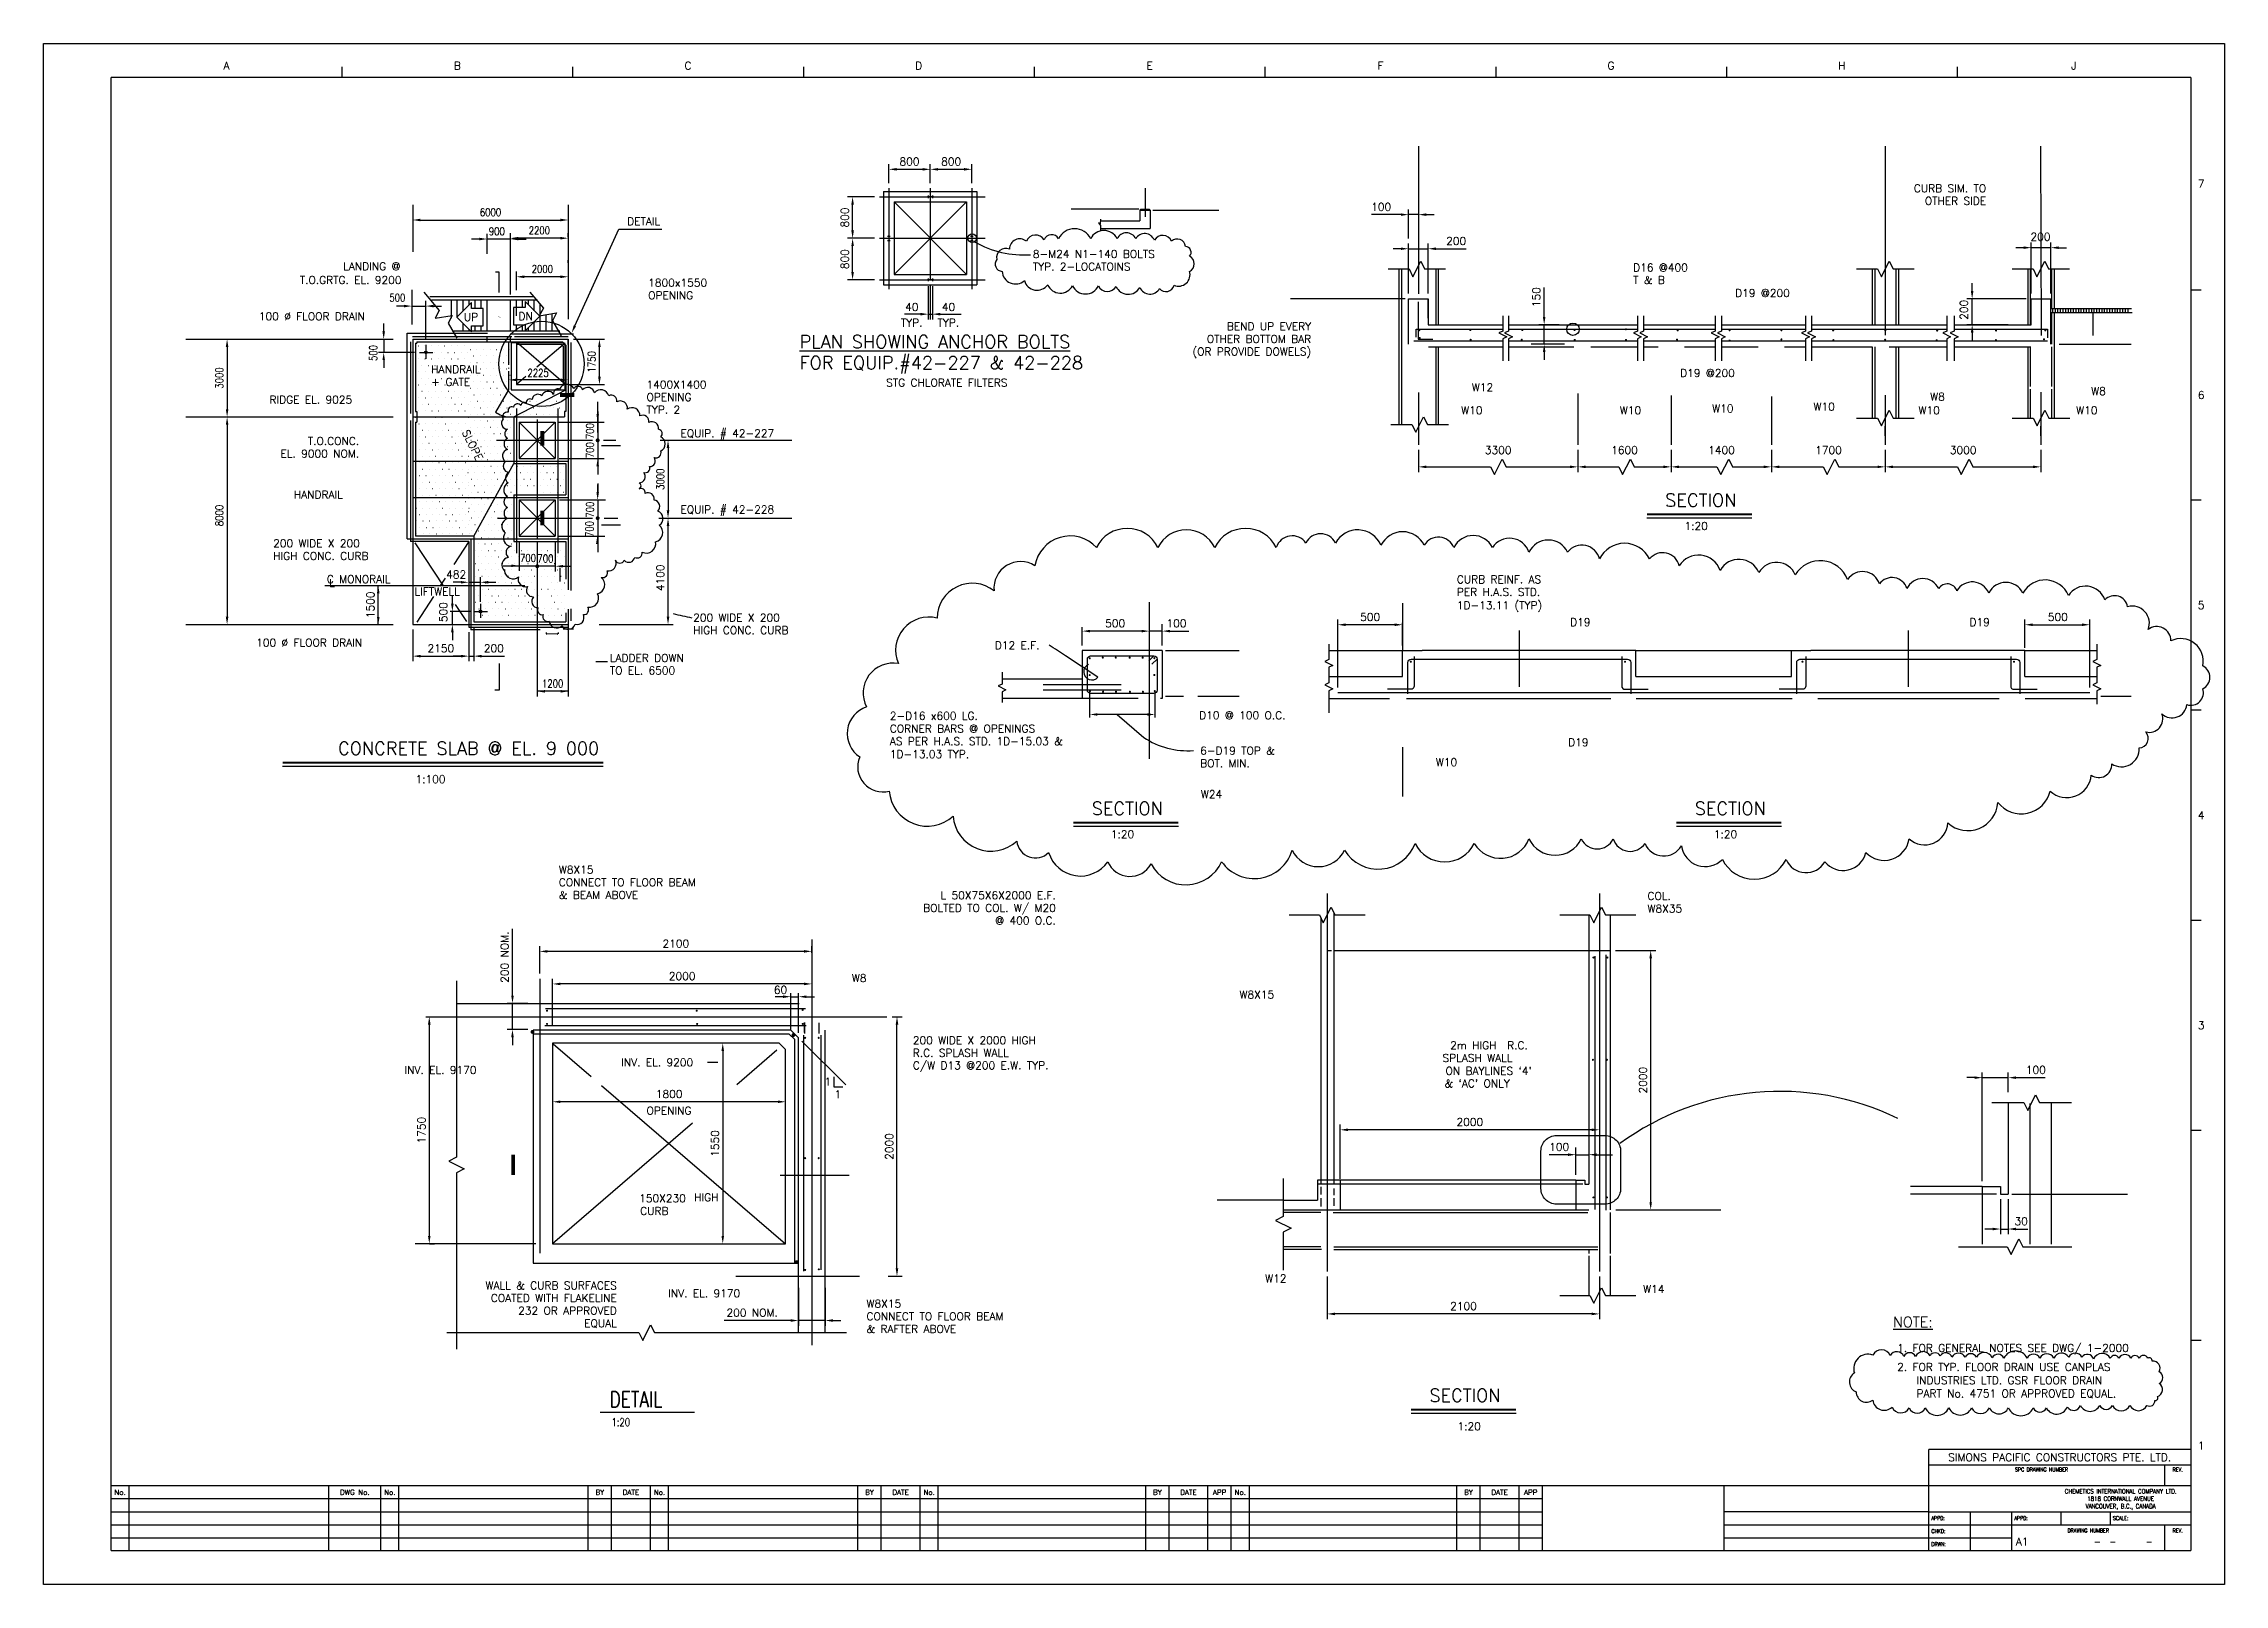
# Model space of a CAD drawing. Extents: x 0 to 84100, y 0 to 59400.
import ezdxf
from ezdxf.enums import TextEntityAlignment as Align

# ---------------------------------------------------------------- set-up
doc = ezdxf.new("R2010")
doc.units = 0
doc.header["$LTSCALE"] = 2500
for name, pattern in [('CENTER', [0]), ('DASHDOT', [0]), ('DASHED', [0]), ('HIDDEN', [0]), ('HIDDEN2', [0])]:
    doc.linetypes.add(name, pattern=pattern)
doc.layers.get('0').update_dxf_attribs({"linetype": 'CONTINUOUS'})
for name, color, linetype in [('51', 7, 'CONTINUOUS'), ('BORDER', 7, 'CONTINUOUS'), ('BOUNDLINE', 3, 'CONTINUOUS'), ('CLINE', 7, 'CENTER'), ('CONC', 1, 'CONTINUOUS'), ('CUTLINE', 7, 'CONTINUOUS'), ('DIM', 6, 'CONTINUOUS'), ('HANDRAIL', 2, 'DASHDOT'), ('HIDD', 7, 'HIDDEN'), ('REBAR', 2, 'CONTINUOUS'), ('STEEL', 1, 'CONTINUOUS'), ('STREAMS', 7, 'CONTINUOUS'), ('TEXT', 7, 'CONTINUOUS'), ('TEXTL', 2, 'CONTINUOUS'), ('TEXTM', 1, 'CONTINUOUS')]:
    doc.layers.add(name, color=color, linetype=linetype)
doc.styles.get("Standard").update_dxf_attribs({"font": 'romans', "width": 0.8})

msp = doc.modelspace()

# ---------------------------------------------------------------- texts
at = {"layer": 'BORDER', "color": 0}
for s, height, p in [('A', 300, (7050, 58400)), ('B', 300, (15950, 58400)), ('C', 300, (24850, 58400)), ('D', 300, (33750, 58400)), ('E', 300, (42650, 58400)), ('F', 300, (51550, 58400)), ('G', 300, (60450, 58400)), ('H', 300, (69350, 58400)), ('J', 300, (78300, 58400)), ('7', 300, (83200, 53850)), ('6', 300, (83200, 45700)), ('5', 300, (83200, 37600)), ('4', 300, (83200, 29500)), ('3', 300, (83200, 21400)), ('1', 300, (83200, 5200)), ('No.', 200, (2950, 3450)), ('DWG No.', 200, (12000, 3450)), ('No.', 200, (13350, 3450)), ('BY', 200, (21450, 3450)), ('DATE', 200, (22650, 3450)), ('No.', 200, (23750, 3450)), ('BY', 200, (31850, 3450)), ('DATE', 200, (33050, 3450)), ('No.', 200, (34150, 3450)), ('BY', 200, (42950, 3450)), ('DATE', 200, (44150, 3450)), ('APP', 200, (45350, 3450)), ('No.', 200, (46150, 3450)), ('BY', 200, (54950, 3450)), ('DATE', 200, (56150, 3450)), ('APP', 200, (57350, 3450)), ('A1', 300, (76300, 1500))]:
    msp.add_text(s, height=height, dxfattribs=at).set_placement(p, align=Align.CENTER)
for s, p in [('SECTION', (65279, 41399)), ('CONCRETE SLAB @ EL. 9 000', (21425, 31831)), ('SECTION', (43162, 29514)), ('SECTION', (66418, 29514)), ('SECTION', (56185, 6887))]:
    msp.add_text(s, height=500, dxfattribs=at).set_placement(p, align=Align.BOTTOM_RIGHT)
for s, p in [('1:20', (64176, 40954)), ('1:100', (15501, 31193)), ('1:20', (42059, 29069)), ('1:20', (65315, 29069)), ('1:20', (55420, 6242))]:
    msp.add_text(s, height=300, dxfattribs=at).set_placement(p, align=Align.TOP_RIGHT)
for s, height, width, p in [('SPC DRAWING NUMBER', 150, 0.8, (77050, 4350)), ('REV.', 150, 0.8, (82300, 4350)), ('CHEMETICS INTERNATIONAL COMPANY LTD.', 175, 0.75, (80100, 3500)), ('1818 CORNWALL AVENUE', 175, 0.75, (80100, 3217)), ('VANCOUVER, B.C., CANADA', 175, 0.75, (80100, 2925)), ('DRAWING NUMBER', 150, 0.8, (78850, 2000)), ('REV.', 150, 0.8, (82300, 2000)), ('-', 300, 0.8, (79200, 1500)), ('-', 300, 0.8, (79800, 1500)), ('-', 300, 0.8, (81200, 1500))]:
    msp.add_text(s, height=height, dxfattribs=dict(at, width=width)).set_placement(p, align=Align.CENTER)
at = {"layer": 'BORDER', "color": 0, "width": 0.8}
for s, p in [('APPD:', (72800, 2475)), ('APPD:', (76000, 2475)), ('SCALE:', (79800, 2475)), ('CHKD:', (72800, 1975)), ('DRWN:', (72800, 1475))]:
    msp.add_text(s, height=150, dxfattribs=at).set_placement(p)
at = {"layer": 'DIM', "color": 0}
for s, p in [('800', (33395, 54854)), ('800', (34995, 54854)), ('100', (51577, 53107)), ('200', (54477, 51792)), ('40', (33481, 49248)), ('40', (34890, 49248)), ('3300', (56093, 43728)), ('1600', (60966, 43728)), ('1400', (64701, 43728)), ('1700', (68828, 43728)), ('3000', (74023, 43728)), ('500', (41328, 37051)), ('100', (43687, 37051)), ('500', (51158, 37296)), ('500', (77678, 37296)), ('2150', (15319, 36086)), ('200', (17363, 36086)), ('2100', (24380, 24704)), ('100', (76828, 19835)), ('1800', (24122, 18905)), ('100', (58449, 16866)), ('30', (76269, 14000)), ('200 NOM.', (27329, 10472)), ('2100', (54752, 10727))]:
    msp.add_text(s, height=300, dxfattribs=at).set_placement(p, align=Align.MIDDLE_CENTER)
at = {"layer": 'DIM', "color": 0, "width": 0.8}
for s, p in [('6000', (17233, 52900)), ('900', (17477, 52166)), ('2200', (19119, 52199)), ('2000', (19233, 50711)), ('700', (18681, 39569)), ('700', (19352, 39549)), ('1200', (19632, 34730))]:
    msp.add_text(s, height=300, dxfattribs=at).set_placement(p, align=Align.MIDDLE_CENTER)
at = {"layer": 'DIM', "color": 0}
for s, p in [('800', (30898, 52696)), ('800', (30898, 51096)), ('150', (57568, 49628)), ('200', (74053, 49139)), ('4100', (23780, 38806)), ('1500', (12605, 37770)), ('500', (15413, 37483)), ('200 NOM.', (17782, 24182)), ('2000', (61676, 19435)), ('1750', (14573, 17507)), ('1550', (25891, 16999)), ('2000', (32610, 16882))]:
    msp.add_text(s, height=300, rotation=90, dxfattribs=at).set_placement(p, align=Align.MIDDLE_CENTER)
msp.add_text('DETAIL', height=300, dxfattribs=at).set_placement((22500, 52549), align=Align.MIDDLE_LEFT)
for s, p in [('200', (77006, 51953)), ('TYP.', (33481, 48637)), ('TYP.', (34890, 48637)), ('482', (15908, 38933)), ('2000', (24630, 23449)), ('60', (28414, 22919)), ('1', (30246, 19381)), ('1', (30623, 18891)), ('OPENING', (24122, 18263)), ('2000', (55002, 17825))]:
    msp.add_text(s, height=300, dxfattribs=at).set_placement(p, align=Align.MIDDLE)
at = {"layer": 'DIM', "color": 0, "width": 0.8}
for s, p in [('500', (13643, 49607)), ('2225', (19070, 46707))]:
    msp.add_text(s, height=300, dxfattribs=at).set_placement(p, align=Align.MIDDLE)
msp.add_text('500', height=300, rotation=90, dxfattribs=at).set_placement((12711, 47474), align=Align.MIDDLE)
for s, p in [('1750', (21135, 47132)), ('3000', (6776, 46507)), ('700', (21067, 44459)), ('700', (21067, 43727)), ('3000', (23780, 42607)), ('8000', (6776, 41207)), ('700', (21067, 41435)), ('700', (21052, 40687))]:
    msp.add_text(s, height=300, rotation=90, dxfattribs=at).set_placement(p, align=Align.MIDDLE_CENTER)
at = {"layer": 'DIM', "color": 0}
msp.add_text('SLOPE', height=300, rotation=296.75401, dxfattribs=at).set_placement((16125, 44420))
at = {"layer": 'STREAMS', "color": 0}
msp.add_text('SIMONS PACIFIC CONSTRUCTORS PTE. LTD.', height=300, dxfattribs=at).set_placement((77750, 4750), align=Align.CENTER)
at = {"layer": 'TEXT', "color": 0}
for s, p in [('CURB SIM. TO', (74908, 53673)), ('OTHER SIDE', (74908, 53188)), ('LANDING @', (13763, 50668)), ('T.O.GRTG. EL. 9200', (13801, 50133)), ('100 %%C FLOOR DRAIN', (12393, 48736)), ('OTHER BOTTOM BAR', (48886, 47865)), ('BEND UP EVERY', (48886, 48351)), ('(OR PROVIDE DOWELS)', (48886, 47379)), ('EL. 9000 NOM.', (12168, 43441)), ('T.O.CONC.', (12168, 43926)), ('HANDRAIL', (11543, 41861)), ('100 %%C FLOOR DRAIN', (12283, 36157)), ('BOLTED TO COL. W/ M20', (39032, 25928)), ('L 50X75X6X2000 E.F.', (39032, 26414)), ('@ 400 O.C.', (39032, 25443)), ('W8X15', (47452, 22588)), ('SPLASH WALL', (56649, 20144)), ('2m HIGH  R.C. ', (57444, 20630)), ("& `AC' ONLY", (56542, 19161)), ("ON BAYLINES `4'", (57390, 19647)), ('W12', (47925, 11643)), ('WALL & CURB SURFACES', (22104, 11372)), ('COATED WITH FLAKELINE', (22104, 10887)), ('232 OR APPROVED', (22104, 10401)), ('EQUAL', (22104, 9915))]:
    msp.add_text(s, height=300, dxfattribs=at).set_placement(p, align=Align.RIGHT)
for s, height, p in [('8-M24 N1-140 BOLTS', 300, (38147, 51139)), ('TYP. 2-LOCATOINS', 300, (38147, 50654)), ('D16 @400', 300, (61303, 50618)), ('OPENING', 300, (23318, 49546)), ('1800x1550', 300, (23318, 50031)), ('T & B', 300, (61303, 50133)), ('D19 @200', 300, (65228, 49633)), ('%%UPLAN SHOWING ANCHOR BOLTS', 500, (29156, 47656)), ('FOR EQUIP.#42-227 & 42-228', 500, (29156, 46847)), ('HANDRAIL', 300, (14952, 46695)), ('+ GATE', 300, (14952, 46209)), ('1400X1400', 300, (23248, 46106)), ('STG CHLORATE FILTERS', 300, (32490, 46176)), ('W12', 300, (55083, 46003)), ('D19 @200', 300, (63118, 46548)), ('RIDGE EL. 9025', 300, (8705, 45522)), ('TYP. 2', 300, (23248, 45135)), ('OPENING', 300, (23248, 45621)), ('W10', 300, (64343, 45183)), ('W10', 300, (68258, 45253)), ('W8', 300, (72748, 45638)), ('W8', 300, (78958, 45853)), ('EQUIP. # 42-227', 300, (24562, 44228)), ('W10', 300, (54673, 45113)), ('W10', 300, (60788, 45113)), ('W10', 300, (72308, 45113)), ('W10', 300, (78388, 45113)), ('EQUIP. # 42-228', 300, (24562, 41289)), ('200 WIDE X 200 ', 300, (8857, 39986)), ('HIGH CONC. CURB', 300, (8857, 39500)), ('C MONORAIL', 300, (10920, 38603)), ('L', 300, (11016, 38452)), ('CURB REINF. AS', 300, (54500, 38592)), ('LIFTWELL', 300, (14309, 38126)), ('PER H.A.S. STD.', 300, (54500, 38107)), ('1D-13.11 (TYP)', 300, (54500, 37595)), ('200 WIDE X 200', 300, (25053, 37122)), ('D19', 300, (58873, 36945)), ('D19', 300, (74276, 36945)), ('HIGH CONC. CURB', 300, (25053, 36636)), ('D12 E.F.', 300, (36687, 36052)), ('TO EL. 6500', 300, (21841, 35082)), ('LADDER DOWN', 300, (21841, 35568)), ('D10 @ 100 O.C.', 300, (44559, 33357)), ('2-D16 x600 LG.', 300, (32628, 33334)), ('CORNER BARS @ OPENINGS', 300, (32628, 32843)), ('AS PER H.A.S. STD. 1D-15.03 &', 300, (32628, 32357)), ('1D-13.03 TYP.', 300, (32628, 31857)), ('6-D19 TOP &', 300, (44605, 31989)), ('D19', 300, (58796, 32313)), ('BOT. MIN.', 300, (44605, 31503)), ('W10', 300, (53693, 31547)), ('W24', 300, (44624, 30313)), ('W8X15', 300, (19874, 27401)), ('CONNECT TO FLOOR BEAM', 300, (19874, 26916)), ('& BEAM ABOVE', 300, (19874, 26430)), ('W8X35', 300, (61848, 25904)), ('COL.', 300, (61848, 26390)), ('W8', 300, (31170, 23228)), ('200 WIDE X 2000 HIGH', 300, (33516, 20826)), ('INV. EL. 9200', 300, (22270, 19973)), ('C/W D13 @200 E.W. TYP.', 300, (33516, 19855)), ('R.C. SPLASH WALL', 300, (33516, 20341)), ('INV. EL. 9170', 300, (13923, 19680)), ('CURB', 300, (23004, 14248)), ('150X230', 300, (22969, 14732)), ('HIGH', 300, (25092, 14770)), ('INV. EL. 9170', 300, (24083, 11070)), ('W8X15', 300, (31729, 10670)), ('W14', 300, (61688, 11234)), ('CONNECT TO FLOOR BEAM', 300, (31729, 10184)), ('%%UNOTE:', 400, (71325, 9915)), ('& RAFTER ABOVE', 300, (31729, 9699)), ('1. FOR GENERAL NOTES SEE DWG/ 1-2000', 300, (71484, 8960)), ('2. FOR TYP. FLOOR DRAIN USE CANPLAS', 300, (71484, 8231)), ('INDUSTRIES LTD. GSR FLOOR DRAIN ', 300, (72229, 7720)), ('PART No. 4751 OR APPROVED EQUAL.', 300, (72229, 7208))]:
    msp.add_text(s, height=height, dxfattribs=at).set_placement(p)
for s, p in [('UP', (16480, 48856)), ('DN', (18588, 48891))]:
    msp.add_text(s, height=300, dxfattribs=at).set_placement(p, align=Align.MIDDLE)
at = {"layer": 'TEXT', "color": 0, "width": 0.8}
msp.add_text('1:20', height=300, dxfattribs=at).set_placement((21898, 6103))
at = {"layer": 'TEXTL', "color": 0, "width": 0.8}
msp.add_text('DETAIL', height=600, dxfattribs=at).set_placement((21828, 6830))

# ---------------------------------------------------------------- linework, layer by layer
at = {"color": 0}
for p, q in [((14449, 47746), (14453, 47746)), ((14453, 47246), (14457, 47246)), ((14578, 47496), (14582, 47496)), ((14703, 47746), (14707, 47746)), ((14707, 47246), (14711, 47246)), ((14832, 47496), (14836, 47496)), ((14957, 47746), (14961, 47746)), ((14961, 47246), (14965, 47246)), ((15086, 47496), (15090, 47496)), ((15211, 47746), (15215, 47746)), ((15215, 47246), (15219, 47246)), ((15340, 47496), (15344, 47496)), ((15465, 47746), (15469, 47746)), ((15469, 47246), (15473, 47246)), ((15594, 47496), (15598, 47496)), ((15719, 47746), (15723, 47746)), ((15723, 47246), (15727, 47246)), ((15848, 47496), (15852, 47496)), ((15973, 47746), (15977, 47746)), ((15977, 47246), (15981, 47246)), ((16102, 47496), (16106, 47496)), ((16227, 47746), (16231, 47746)), ((16231, 47246), (16235, 47246)), ((16356, 47496), (16360, 47496)), ((16453, 47613), (16457, 47613)), ((16457, 47113), (16461, 47113)), ((16582, 47363), (16586, 47363)), ((16707, 47613), (16711, 47613)), ((16711, 47113), (16715, 47113)), ((16836, 47363), (16840, 47363)), ((16961, 47613), (16965, 47613)), ((16965, 47113), (16969, 47113)), ((17090, 47363), (17094, 47363)), ((17215, 47613), (17219, 47613)), ((17219, 47113), (17223, 47113)), ((17344, 47363), (17348, 47363)), ((17469, 47613), (17473, 47613)), ((17473, 47113), (17477, 47113)), ((17598, 47363), (17602, 47363)), ((17723, 47613), (17727, 47613)), ((17727, 47113), (17731, 47113)), ((17852, 47363), (17856, 47363)), ((17977, 47613), (17981, 47613)), ((17981, 47113), (17985, 47113)), ((14457, 46746), (14461, 46746)), ((14582, 46996), (14586, 46996)), ((14586, 46496), (14590, 46496)), ((14711, 46746), (14715, 46746)), ((14836, 46996), (14840, 46996)), ((14840, 46496), (14844, 46496)), ((14965, 46746), (14969, 46746)), ((15090, 46996), (15094, 46996)), ((15094, 46496), (15098, 46496)), ((15219, 46746), (15223, 46746)), ((15344, 46996), (15348, 46996)), ((15348, 46496), (15352, 46496)), ((15473, 46746), (15477, 46746)), ((15598, 46996), (15602, 46996)), ((15602, 46496), (15606, 46496)), ((15727, 46746), (15731, 46746)), ((15852, 46996), (15856, 46996)), ((15856, 46496), (15860, 46496)), ((15981, 46746), (15985, 46746)), ((16106, 46996), (16110, 46996)), ((16110, 46496), (16114, 46496)), ((16235, 46746), (16239, 46746)), ((16360, 46996), (16364, 46996)), ((16364, 46496), (16368, 46496)), ((16461, 46613), (16465, 46613)), ((16586, 46863), (16590, 46863)), ((16590, 46363), (16594, 46363)), ((16715, 46613), (16719, 46613)), ((16840, 46863), (16844, 46863)), ((16844, 46363), (16848, 46363)), ((16969, 46613), (16973, 46613)), ((17094, 46863), (17098, 46863)), ((17098, 46363), (17102, 46363)), ((17223, 46613), (17227, 46613)), ((17348, 46863), (17352, 46863)), ((17352, 46363), (17356, 46363)), ((17477, 46613), (17481, 46613)), ((17602, 46863), (17606, 46863)), ((17606, 46363), (17610, 46363)), ((17731, 46613), (17735, 46613)), ((17856, 46863), (17860, 46863)), ((17860, 46363), (17864, 46363)), ((17985, 46613), (17989, 46613)), ((14461, 46246), (14465, 46246)), ((14465, 45746), (14469, 45746)), ((14590, 45996), (14594, 45996)), ((14594, 45496), (14598, 45496)), ((14715, 46246), (14719, 46246)), ((14719, 45746), (14723, 45746)), ((14844, 45996), (14848, 45996)), ((14848, 45496), (14852, 45496)), ((14969, 46246), (14973, 46246)), ((14973, 45746), (14977, 45746)), ((15098, 45996), (15102, 45996)), ((15102, 45496), (15106, 45496)), ((15223, 46246), (15227, 46246)), ((15227, 45746), (15231, 45746)), ((15352, 45996), (15356, 45996)), ((15356, 45496), (15360, 45496)), ((15477, 46246), (15481, 46246)), ((15481, 45746), (15485, 45746)), ((15606, 45996), (15610, 45996)), ((15610, 45496), (15614, 45496)), ((15731, 46246), (15735, 46246)), ((15735, 45746), (15739, 45746)), ((15860, 45996), (15864, 45996)), ((15864, 45496), (15868, 45496)), ((15985, 46246), (15989, 46246)), ((15989, 45746), (15993, 45746)), ((16114, 45996), (16118, 45996)), ((16118, 45496), (16122, 45496)), ((16239, 46246), (16243, 46246)), ((16243, 45746), (16247, 45746)), ((16368, 45996), (16372, 45996)), ((16372, 45496), (16376, 45496)), ((16465, 46113), (16469, 46113)), ((16469, 45613), (16473, 45613)), ((16594, 45863), (16598, 45863)), ((16719, 46113), (16723, 46113)), ((16723, 45613), (16727, 45613)), ((16848, 45863), (16852, 45863)), ((16973, 46113), (16977, 46113)), ((16977, 45613), (16981, 45613)), ((17102, 45863), (17106, 45863)), ((17227, 46113), (17231, 46113)), ((17231, 45613), (17235, 45613)), ((17356, 45863), (17360, 45863)), ((17481, 46113), (17485, 46113)), ((17485, 45613), (17489, 45613)), ((17610, 45863), (17614, 45863)), ((17735, 46113), (17739, 46113)), ((17739, 45613), (17743, 45613)), ((17864, 45863), (17868, 45863)), ((17989, 46113), (17993, 46113)), ((17993, 45613), (17997, 45613)), ((18247, 45613), (18251, 45613)), ((18501, 45613), (18505, 45613)), ((18755, 45613), (18759, 45613)), ((19009, 45613), (19013, 45613)), ((19263, 45613), (19267, 45613)), ((19517, 45613), (19521, 45613)), ((19771, 45613), (19775, 45613)), ((14346, 44996), (14348, 44996)), ((14469, 45246), (14473, 45246)), ((14473, 44746), (14477, 44746)), ((14598, 44996), (14602, 44996)), ((14723, 45246), (14727, 45246)), ((14727, 44746), (14731, 44746)), ((14852, 44996), (14856, 44996)), ((14977, 45246), (14981, 45246)), ((14981, 44746), (14985, 44746)), ((15106, 44996), (15110, 44996)), ((15231, 45246), (15235, 45246)), ((15235, 44746), (15239, 44746)), ((15360, 44996), (15364, 44996)), ((15485, 45246), (15489, 45246)), ((15489, 44746), (15493, 44746)), ((15614, 44996), (15618, 44996)), ((15739, 45246), (15743, 45246)), ((15743, 44746), (15747, 44746)), ((15868, 44996), (15872, 44996)), ((15993, 45246), (15997, 45246)), ((15997, 44746), (16001, 44746)), ((16122, 44996), (16126, 44996)), ((16247, 45246), (16251, 45246)), ((16251, 44746), (16255, 44746)), ((16376, 44996), (16380, 44996)), ((16473, 45113), (16477, 45113)), ((16477, 44613), (16481, 44613)), ((16598, 45363), (16602, 45363)), ((16602, 44863), (16606, 44863)), ((16727, 45113), (16731, 45113)), ((16731, 44613), (16735, 44613)), ((16852, 45363), (16856, 45363)), ((16856, 44863), (16860, 44863)), ((16981, 45113), (16985, 45113)), ((16985, 44613), (16989, 44613)), ((17106, 45363), (17110, 45363)), ((17110, 44863), (17114, 44863)), ((17235, 45113), (17239, 45113)), ((17239, 44613), (17243, 44613)), ((17360, 45363), (17364, 45363)), ((17364, 44863), (17368, 44863)), ((17489, 45113), (17493, 45113)), ((17493, 44613), (17497, 44613)), ((17614, 45363), (17618, 45363)), ((17618, 44863), (17622, 44863)), ((17743, 45113), (17747, 45113)), ((17747, 44613), (17751, 44613)), ((17868, 45363), (17872, 45363)), ((17872, 44863), (17876, 44863)), ((17997, 45113), (18001, 45113)), ((18001, 44613), (18005, 44613)), ((18122, 45363), (18126, 45363)), ((18251, 45113), (18255, 45113)), ((18376, 45363), (18380, 45363)), ((18505, 45113), (18509, 45113)), ((18630, 45363), (18634, 45363)), ((18759, 45113), (18763, 45113)), ((18884, 45363), (18888, 45363)), ((19013, 45113), (19017, 45113)), ((19138, 45363), (19142, 45363)), ((19267, 45113), (19271, 45113)), ((19392, 45363), (19396, 45363)), ((19521, 45113), (19525, 45113)), ((19646, 45363), (19650, 45363)), ((19775, 45113), (19779, 45113)), ((19900, 45363), (19904, 45363)), ((14348, 44496), (14352, 44496)), ((14352, 43996), (14356, 43996)), ((14477, 44246), (14481, 44246)), ((14481, 43746), (14485, 43746)), ((14602, 44496), (14606, 44496)), ((14606, 43996), (14610, 43996)), ((14731, 44246), (14735, 44246)), ((14735, 43746), (14739, 43746)), ((14856, 44496), (14860, 44496)), ((14860, 43996), (14864, 43996)), ((14985, 44246), (14989, 44246)), ((14989, 43746), (14993, 43746)), ((15110, 44496), (15114, 44496)), ((15114, 43996), (15118, 43996)), ((15239, 44246), (15243, 44246)), ((15243, 43746), (15247, 43746)), ((15364, 44496), (15368, 44496)), ((15368, 43996), (15372, 43996)), ((15493, 44246), (15497, 44246)), ((15497, 43746), (15501, 43746)), ((15618, 44496), (15622, 44496)), ((15622, 43996), (15626, 43996)), ((15747, 44246), (15751, 44246)), ((15751, 43746), (15755, 43746)), ((15872, 44496), (15876, 44496)), ((15876, 43996), (15880, 43996)), ((16001, 44246), (16005, 44246)), ((16005, 43746), (16009, 43746)), ((16126, 44496), (16130, 44496)), ((16130, 43996), (16134, 43996)), ((16255, 44246), (16259, 44246)), ((16259, 43746), (16263, 43746)), ((16357, 43863), (16360, 43863)), ((16380, 44496), (16384, 44496)), ((16384, 43996), (16388, 43996)), ((16481, 44113), (16485, 44113)), ((16606, 44363), (16610, 44363)), ((16610, 43863), (16614, 43863)), ((16735, 44113), (16739, 44113)), ((16860, 44363), (16864, 44363)), ((16864, 43863), (16868, 43863)), ((16989, 44113), (16993, 44113)), ((17114, 44363), (17118, 44363)), ((17118, 43863), (17122, 43863)), ((17243, 44113), (17247, 44113)), ((17368, 44363), (17372, 44363)), ((17372, 43863), (17376, 43863)), ((17497, 44113), (17501, 44113)), ((17622, 44363), (17626, 44363)), ((17626, 43863), (17630, 43863)), ((17751, 44113), (17755, 44113)), ((17876, 44363), (17880, 44363)), ((17880, 43863), (17884, 43863)), ((18005, 44113), (18009, 44113)), ((14356, 43496), (14360, 43496)), ((14360, 42996), (14364, 42996)), ((14485, 43246), (14489, 43246)), ((14610, 43496), (14614, 43496)), ((14614, 42996), (14618, 42996)), ((14739, 43246), (14743, 43246)), ((14864, 43496), (14868, 43496)), ((14868, 42996), (14872, 42996)), ((14993, 43246), (14997, 43246)), ((15118, 43496), (15122, 43496)), ((15122, 42996), (15126, 42996)), ((15247, 43246), (15251, 43246)), ((15372, 43496), (15376, 43496)), ((15376, 42996), (15380, 42996)), ((15501, 43246), (15505, 43246)), ((15626, 43496), (15630, 43496)), ((15630, 42996), (15634, 42996)), ((15755, 43246), (15759, 43246)), ((15880, 43496), (15884, 43496)), ((15884, 42996), (15888, 42996)), ((16009, 43246), (16013, 43246)), ((16134, 43496), (16138, 43496)), ((16138, 42996), (16142, 42996)), ((16263, 43246), (16267, 43246)), ((16360, 43363), (16364, 43363)), ((16388, 43496), (16392, 43496)), ((16392, 42996), (16396, 42996)), ((16485, 43613), (16489, 43613)), ((16489, 43113), (16493, 43113)), ((16614, 43363), (16618, 43363)), ((16739, 43613), (16743, 43613)), ((16743, 43113), (16747, 43113)), ((16868, 43363), (16872, 43363)), ((16993, 43613), (16997, 43613)), ((16997, 43113), (17001, 43113)), ((17122, 43363), (17126, 43363)), ((17247, 43613), (17251, 43613)), ((17251, 43113), (17255, 43113)), ((17376, 43363), (17380, 43363)), ((17501, 43613), (17505, 43613)), ((17505, 43113), (17509, 43113)), ((17630, 43363), (17634, 43363)), ((17755, 43613), (17759, 43613)), ((17759, 43113), (17763, 43113)), ((17884, 43363), (17888, 43363)), ((18009, 43613), (18013, 43613)), ((18013, 43113), (18017, 43113)), ((18267, 43113), (18271, 43113)), ((18521, 43113), (18525, 43113)), ((18775, 43113), (18779, 43113)), ((19029, 43113), (19033, 43113)), ((19283, 43113), (19287, 43113)), ((19537, 43113), (19541, 43113)), ((19791, 43113), (19795, 43113)), ((20045, 43113), (20049, 43113)), ((14364, 42496), (14368, 42496)), ((14489, 42746), (14493, 42746)), ((14493, 42246), (14497, 42246)), ((14618, 42496), (14622, 42496)), ((14743, 42746), (14747, 42746)), ((14747, 42246), (14751, 42246)), ((14872, 42496), (14876, 42496)), ((14997, 42746), (15001, 42746)), ((15001, 42246), (15005, 42246)), ((15126, 42496), (15130, 42496)), ((15251, 42746), (15255, 42746)), ((15255, 42246), (15259, 42246)), ((15380, 42496), (15384, 42496)), ((15505, 42746), (15509, 42746)), ((15509, 42246), (15513, 42246)), ((15634, 42496), (15638, 42496)), ((15759, 42746), (15763, 42746)), ((15763, 42246), (15767, 42246)), ((15888, 42496), (15892, 42496)), ((16013, 42746), (16017, 42746)), ((16017, 42246), (16021, 42246)), ((16142, 42496), (16146, 42496)), ((16267, 42746), (16271, 42746)), ((16271, 42246), (16275, 42246)), ((16364, 42863), (16368, 42863)), ((16368, 42363), (16372, 42363)), ((16396, 42496), (16400, 42496)), ((16493, 42613), (16497, 42613)), ((16497, 42113), (16501, 42113)), ((16618, 42863), (16622, 42863)), ((16622, 42363), (16626, 42363)), ((16747, 42613), (16751, 42613)), ((16751, 42113), (16755, 42113)), ((16872, 42863), (16876, 42863)), ((16876, 42363), (16880, 42363)), ((17001, 42613), (17005, 42613)), ((17005, 42113), (17009, 42113)), ((17126, 42863), (17130, 42863)), ((17130, 42363), (17134, 42363)), ((17255, 42613), (17259, 42613)), ((17259, 42113), (17263, 42113)), ((17380, 42863), (17384, 42863)), ((17384, 42363), (17388, 42363)), ((17509, 42613), (17513, 42613)), ((17513, 42113), (17517, 42113)), ((17634, 42863), (17638, 42863)), ((17638, 42363), (17642, 42363)), ((17763, 42613), (17767, 42613)), ((17767, 42113), (17771, 42113)), ((17888, 42863), (17892, 42863)), ((17892, 42363), (17896, 42363)), ((18017, 42613), (18021, 42613)), ((18021, 42113), (18025, 42113)), ((18142, 42863), (18146, 42863)), ((18146, 42363), (18150, 42363)), ((18271, 42613), (18275, 42613)), ((18396, 42863), (18400, 42863)), ((18400, 42363), (18404, 42363)), ((18525, 42613), (18529, 42613)), ((18650, 42863), (18654, 42863)), ((18654, 42363), (18658, 42363)), ((18779, 42613), (18783, 42613)), ((18904, 42863), (18908, 42863)), ((18908, 42363), (18912, 42363)), ((19033, 42613), (19037, 42613)), ((19037, 42113), (19041, 42113)), ((19158, 42863), (19162, 42863)), ((19162, 42363), (19166, 42363)), ((19287, 42613), (19291, 42613)), ((19291, 42113), (19295, 42113)), ((19412, 42863), (19416, 42863)), ((19416, 42363), (19420, 42363)), ((19541, 42613), (19545, 42613)), ((19545, 42113), (19549, 42113)), ((19666, 42863), (19670, 42863)), ((19670, 42363), (19674, 42363)), ((19795, 42613), (19799, 42613)), ((19799, 42113), (19803, 42113)), ((19920, 42863), (19924, 42863)), ((19924, 42363), (19928, 42363)), ((20049, 42613), (20053, 42613)), ((20053, 42113), (20057, 42113)), ((14368, 41996), (14372, 41996)), ((14372, 41496), (14376, 41496)), ((14497, 41746), (14501, 41746)), ((14501, 41246), (14505, 41246)), ((14622, 41996), (14626, 41996)), ((14626, 41496), (14630, 41496)), ((14751, 41746), (14755, 41746)), ((14755, 41246), (14759, 41246)), ((14876, 41996), (14880, 41996)), ((14880, 41496), (14884, 41496)), ((15005, 41746), (15009, 41746)), ((15009, 41246), (15013, 41246)), ((15130, 41996), (15134, 41996)), ((15134, 41496), (15138, 41496)), ((15259, 41746), (15263, 41746)), ((15263, 41246), (15267, 41246)), ((15384, 41996), (15388, 41996)), ((15388, 41496), (15392, 41496)), ((15513, 41746), (15517, 41746)), ((15517, 41246), (15521, 41246)), ((15638, 41996), (15642, 41996)), ((15642, 41496), (15646, 41496)), ((15767, 41746), (15771, 41746)), ((15771, 41246), (15775, 41246)), ((15892, 41996), (15896, 41996)), ((15896, 41496), (15900, 41496)), ((16021, 41746), (16025, 41746)), ((16025, 41246), (16029, 41246)), ((16146, 41996), (16150, 41996)), ((16150, 41496), (16154, 41496)), ((16275, 41746), (16279, 41746)), ((16279, 41246), (16283, 41246)), ((16372, 41863), (16376, 41863)), ((16376, 41363), (16380, 41363)), ((16400, 41996), (16404, 41996)), ((16404, 41496), (16408, 41496)), ((16501, 41613), (16505, 41613)), ((16626, 41863), (16630, 41863)), ((16630, 41363), (16634, 41363)), ((16755, 41613), (16759, 41613)), ((16880, 41863), (16884, 41863)), ((16884, 41363), (16888, 41363)), ((17009, 41613), (17013, 41613)), ((17134, 41863), (17138, 41863)), ((17138, 41363), (17142, 41363)), ((17263, 41613), (17267, 41613)), ((17388, 41863), (17392, 41863)), ((17392, 41363), (17396, 41363)), ((17517, 41613), (17521, 41613)), ((17642, 41863), (17646, 41863)), ((17646, 41363), (17650, 41363)), ((17771, 41613), (17775, 41613)), ((17896, 41863), (17900, 41863)), ((17900, 41363), (17904, 41363)), ((18025, 41613), (18029, 41613)), ((14376, 40996), (14380, 40996)), ((14380, 40496), (14384, 40496)), ((14505, 40746), (14509, 40746)), ((14630, 40996), (14634, 40996)), ((14634, 40496), (14638, 40496)), ((14759, 40746), (14763, 40746)), ((14884, 40996), (14888, 40996)), ((14888, 40496), (14892, 40496)), ((15013, 40746), (15017, 40746)), ((15138, 40996), (15142, 40996)), ((15142, 40496), (15146, 40496)), ((15267, 40746), (15271, 40746)), ((15392, 40996), (15396, 40996)), ((15396, 40496), (15400, 40496)), ((15521, 40746), (15525, 40746)), ((15646, 40996), (15650, 40996)), ((15650, 40496), (15654, 40496)), ((15775, 40746), (15779, 40746)), ((15900, 40996), (15904, 40996)), ((15904, 40496), (15908, 40496)), ((16029, 40746), (16033, 40746)), ((16154, 40996), (16158, 40996)), ((16158, 40496), (16162, 40496)), ((16283, 40746), (16287, 40746)), ((16380, 40863), (16384, 40863)), ((16408, 40996), (16412, 40996)), ((16412, 40496), (16416, 40496)), ((16505, 41113), (16509, 41113)), ((16509, 40613), (16513, 40613)), ((16634, 40863), (16638, 40863)), ((16759, 41113), (16763, 41113)), ((16763, 40613), (16767, 40613)), ((16888, 40863), (16892, 40863)), ((17013, 41113), (17017, 41113)), ((17017, 40613), (17021, 40613)), ((17142, 40863), (17146, 40863)), ((17267, 41113), (17271, 41113)), ((17271, 40613), (17275, 40613)), ((17396, 40863), (17400, 40863)), ((17521, 41113), (17525, 41113)), ((17525, 40613), (17529, 40613)), ((17650, 40863), (17654, 40863)), ((17775, 41113), (17779, 41113)), ((17779, 40613), (17783, 40613)), ((17904, 40863), (17908, 40863)), ((18029, 41113), (18033, 41113)), ((18033, 40613), (18037, 40613)), ((16638, 40363), (16642, 40363)), ((16642, 39863), (16646, 39863)), ((16767, 40113), (16771, 40113)), ((16771, 39613), (16775, 39613)), ((16892, 40363), (16896, 40363)), ((16896, 39863), (16900, 39863)), ((17021, 40113), (17025, 40113)), ((17025, 39613), (17029, 39613)), ((17146, 40363), (17150, 40363)), ((17150, 39863), (17154, 39863)), ((17275, 40113), (17279, 40113)), ((17279, 39613), (17283, 39613)), ((17400, 40363), (17404, 40363)), ((17404, 39863), (17408, 39863)), ((17529, 40113), (17533, 40113)), ((17533, 39613), (17537, 39613)), ((17654, 40363), (17658, 40363)), ((17658, 39863), (17662, 39863)), ((17783, 40113), (17787, 40113)), ((17787, 39613), (17791, 39613)), ((17908, 40363), (17912, 40363)), ((17912, 39863), (17916, 39863)), ((18037, 40113), (18041, 40113)), ((18041, 39613), (18045, 39613)), ((18166, 39863), (18170, 39863)), ((18295, 39613), (18299, 39613)), ((18420, 39863), (18424, 39863)), ((18549, 39613), (18553, 39613)), ((18674, 39863), (18678, 39863)), ((18803, 39613), (18807, 39613)), ((18928, 39863), (18932, 39863)), ((19057, 39613), (19061, 39613)), ((19182, 39863), (19186, 39863)), ((19311, 39613), (19315, 39613)), ((19436, 39863), (19440, 39863)), ((19565, 39613), (19569, 39613)), ((19690, 39863), (19694, 39863)), ((19819, 39613), (19823, 39613)), ((19944, 39863), (19948, 39863)), ((20073, 39613), (20076, 39613)), ((16646, 39363), (16650, 39363)), ((16650, 38863), (16654, 38863)), ((16775, 39113), (16779, 39113)), ((16900, 39363), (16904, 39363)), ((16904, 38863), (16908, 38863)), ((17029, 39113), (17033, 39113)), ((17154, 39363), (17158, 39363)), ((17158, 38863), (17162, 38863)), ((17283, 39113), (17287, 39113)), ((17408, 39363), (17412, 39363)), ((17412, 38863), (17416, 38863)), ((17537, 39113), (17541, 39113)), ((17662, 39363), (17666, 39363)), ((17666, 38863), (17670, 38863)), ((17791, 39113), (17795, 39113)), ((17916, 39363), (17920, 39363)), ((17920, 38863), (17924, 38863)), ((18045, 39113), (18049, 39113)), ((18170, 39363), (18174, 39363)), ((18174, 38863), (18178, 38863)), ((18299, 39113), (18303, 39113)), ((18424, 39363), (18428, 39363)), ((18428, 38863), (18432, 38863)), ((18553, 39113), (18557, 39113)), ((18678, 39363), (18682, 39363)), ((18682, 38863), (18686, 38863)), ((18807, 39113), (18811, 39113)), ((18932, 39363), (18936, 39363)), ((18936, 38863), (18940, 38863)), ((19061, 39113), (19065, 39113)), ((19186, 39363), (19190, 39363)), ((19190, 38863), (19194, 38863)), ((19315, 39113), (19319, 39113)), ((19440, 39363), (19444, 39363)), ((19444, 38863), (19448, 38863)), ((19569, 39113), (19573, 39113)), ((19694, 39363), (19698, 39363)), ((19698, 38863), (19702, 38863)), ((19823, 39113), (19827, 39113)), ((19948, 39363), (19952, 39363)), ((19952, 38863), (19956, 38863)), ((20077, 39113), (20081, 39113)), ((16654, 38363), (16658, 38363)), ((16658, 37863), (16662, 37863)), ((16779, 38613), (16783, 38613)), ((16783, 38113), (16787, 38113)), ((16908, 38363), (16912, 38363)), ((16912, 37863), (16916, 37863)), ((17033, 38613), (17037, 38613)), ((17037, 38113), (17041, 38113)), ((17162, 38363), (17166, 38363)), ((17166, 37863), (17170, 37863)), ((17287, 38613), (17291, 38613)), ((17291, 38113), (17295, 38113)), ((17416, 38363), (17420, 38363)), ((17420, 37863), (17424, 37863)), ((17541, 38613), (17545, 38613)), ((17545, 38113), (17549, 38113)), ((17670, 38363), (17674, 38363)), ((17674, 37863), (17678, 37863)), ((17795, 38613), (17799, 38613)), ((17799, 38113), (17803, 38113)), ((17924, 38363), (17928, 38363)), ((17928, 37863), (17932, 37863)), ((18049, 38613), (18053, 38613)), ((18053, 38113), (18057, 38113)), ((18178, 38363), (18182, 38363)), ((18182, 37863), (18186, 37863)), ((18303, 38613), (18307, 38613)), ((18307, 38113), (18311, 38113)), ((18432, 38363), (18436, 38363)), ((18436, 37863), (18440, 37863)), ((18557, 38613), (18561, 38613)), ((18561, 38113), (18565, 38113)), ((18686, 38363), (18690, 38363)), ((18690, 37863), (18694, 37863)), ((18811, 38613), (18815, 38613)), ((18815, 38113), (18819, 38113)), ((18940, 38363), (18944, 38363)), ((18944, 37863), (18948, 37863)), ((19069, 38113), (19073, 38113)), ((19194, 38363), (19198, 38363)), ((19448, 38363), (19452, 38363)), ((19573, 38613), (19577, 38613)), ((19577, 38113), (19581, 38113)), ((19702, 38363), (19706, 38363)), ((19706, 37863), (19710, 37863)), ((19827, 38613), (19831, 38613)), ((19831, 38113), (19835, 38113)), ((19956, 38363), (19960, 38363)), ((19960, 37863), (19964, 37863)), ((20081, 38613), (20085, 38613)), ((20085, 38113), (20089, 38113)), ((16662, 37363), (16666, 37363)), ((16787, 37613), (16791, 37613)), ((16791, 37113), (16795, 37113)), ((16916, 37363), (16920, 37363)), ((17041, 37613), (17045, 37613)), ((17045, 37113), (17049, 37113)), ((17170, 37363), (17174, 37363)), ((17295, 37613), (17299, 37613)), ((17299, 37113), (17303, 37113)), ((17424, 37363), (17428, 37363)), ((17549, 37613), (17553, 37613)), ((17553, 37113), (17557, 37113)), ((17678, 37363), (17682, 37363)), ((17803, 37613), (17807, 37613)), ((17807, 37113), (17811, 37113)), ((17932, 37363), (17936, 37363)), ((18057, 37613), (18061, 37613)), ((18061, 37113), (18065, 37113)), ((18186, 37363), (18190, 37363)), ((18311, 37613), (18315, 37613)), ((18315, 37113), (18319, 37113)), ((18440, 37363), (18444, 37363)), ((18565, 37613), (18569, 37613)), ((18569, 37113), (18573, 37113)), ((18694, 37363), (18698, 37363)), ((18819, 37613), (18823, 37613)), ((18823, 37113), (18827, 37113)), ((18948, 37363), (18952, 37363)), ((19073, 37613), (19077, 37613)), ((19202, 37363), (19206, 37363)), ((19327, 37613), (19331, 37613)), ((19456, 37363), (19460, 37363)), ((19581, 37613), (19585, 37613)), ((19710, 37363), (19714, 37363)), ((19835, 37613), (19839, 37613)), ((19964, 37363), (19968, 37363)), ((20089, 37613), (20093, 37613)), ((19383, 36694), (19383, 36644)), ((19843, 36694), (19843, 36644)), ((75904, 15045), (80369, 15045))]:
    msp.add_line(p, q, dxfattribs=at)
at = {"color": 0, "const_width": 30}
for points in [[(19398, 36604), (19398, 36684)], [(19813, 36644), (19413, 36644)], [(19828, 36604), (19828, 36684)]]:
    msp.add_lwpolyline(points, dxfattribs=at)
at = {"color": 0}
msp.add_circle((34194, 48968), 17.5, dxfattribs=at)
at = {"layer": '51', "color": 0}
for p, q in [((29347, 21281), (29347, 21659)), ((29347, 21582), (29347, 21281))]:
    msp.add_line(p, q, dxfattribs=at)
at = {"layer": 'BORDER', "color": 0}
for p, q in [((2600, 1300), (2600, 58100)), ((82800, 58100), (2600, 58100)), ((11500, 58500), (11500, 58100)), ((20400, 58500), (20400, 58100)), ((29300, 58500), (29300, 58100)), ((38200, 58500), (38200, 58100)), ((47100, 58500), (47100, 58100)), ((56000, 58500), (56000, 58100)), ((64900, 58500), (64900, 58100)), ((73800, 58500), (73800, 58100)), ((82800, 58100), (82800, 1300)), ((83200, 49900), (82800, 49900)), ((83200, 41800), (82800, 41800)), ((83200, 33700), (82800, 33700)), ((83200, 25600), (82800, 25600)), ((83200, 17500), (82800, 17500)), ((83200, 9400), (82800, 9400)), ((72700, 1300), (72700, 5200)), ((82800, 5200), (72700, 5200)), ((82800, 4600), (72700, 4600)), ((81800, 3800), (81800, 4600)), ((82800, 3800), (2600, 3800)), ((3300, 1300), (3300, 3800)), ((11000, 1300), (11000, 3800)), ((13000, 1300), (13000, 3800)), ((13700, 1300), (13700, 3800)), ((21000, 1300), (21000, 3800)), ((21900, 1300), (21900, 3800)), ((23400, 1300), (23400, 3800)), ((24100, 1300), (24100, 3800)), ((31400, 1300), (31400, 3800)), ((32300, 1300), (32300, 3800)), ((33800, 1300), (33800, 3800)), ((34500, 1300), (34500, 3800)), ((42500, 1300), (42500, 3800)), ((43400, 1300), (43400, 3800)), ((44900, 1300), (44900, 3800)), ((45800, 1300), (45800, 3800)), ((46500, 1300), (46500, 3800)), ((54500, 1300), (54500, 3800)), ((55400, 1300), (55400, 3800)), ((56900, 1300), (56900, 3800)), ((57800, 1300), (57800, 3800)), ((64800, 3800), (64800, 1300)), ((57800, 3300), (2600, 3300)), ((2600, 2800), (57800, 2800)), ((72700, 2800), (64800, 2800)), ((72700, 2800), (82800, 2800)), ((74300, 2800), (74300, 1300)), ((75900, 2300), (75900, 2800)), ((77800, 2300), (77800, 2800)), ((79700, 2800), (79700, 2300)), ((2600, 2300), (57800, 2300)), ((2600, 1800), (57800, 1800)), ((64800, 2300), (75900, 2300)), ((64800, 1800), (75900, 1800)), ((75900, 2300), (82800, 2300)), ((75900, 1300), (75900, 2300)), ((81800, 1300), (81800, 2300)), ((2600, 1300), (82800, 1300))]:
    msp.add_line(p, q, dxfattribs=at)
at = {"layer": 'BORDER', "color": 0, "const_width": 75}
for points in [[(65879, 41249), (61829, 41249)], [(21580, 31681), (9213, 31681)], [(43762, 29364), (39712, 29364)], [(67018, 29364), (62968, 29364)], [(56785, 6737), (52735, 6737)]]:
    msp.add_lwpolyline(points, dxfattribs=at)
at = {"layer": 'BORDER', "color": 0}
for points in [[(65879, 41099), (61829, 41099)], [(21580, 31531), (9213, 31531)], [(43762, 29214), (39712, 29214)], [(67018, 29214), (62968, 29214)], [(56785, 6587), (52735, 6587)]]:
    msp.add_lwpolyline(points, dxfattribs=at)
at = {"layer": 'BOUNDLINE', "color": 0, "linetype": 'DASHED'}
msp.add_lwpolyline([(57743, 15260), (57743, 16705, -0.414214), (58343, 17305), (60217, 17305, -0.414214), (60817, 16705), (60817, 15260, -0.414214), (60217, 14660), (58343, 14660, -0.414214)], format="xyb", close=True, dxfattribs=at)
msp.add_circle((19199, 47053), 1644, dxfattribs=at)
at = {"layer": 'CLINE', "color": 0, "linetype": 'CENTER'}
for p, q in [((53023, 55443), (53023, 49753)), ((53023, 45953), (53023, 43938)), ((59163, 45913), (59163, 43938)), ((62768, 45838), (62768, 43938)), ((66633, 45798), (66633, 43938))]:
    msp.add_line(p, q, dxfattribs=at)
at = {"layer": 'CLINE', "color": 0}
for p, q in [((71023, 55443), (71023, 48163)), ((77010, 55443), (77033, 48143)), ((14233, 53185), (14233, 51371)), ((20233, 53185), (20233, 48773)), ((32595, 53822), (32595, 49936)), ((34195, 53822), (34195, 50296)), ((35795, 53822), (35795, 49936)), ((42479, 53822), (42479, 52721)), ((32240, 51896), (36313, 51896)), ((14204, 49908), (14204, 48571)), ((79030, 49028), (79033, 48150)), ((5482, 48007), (13483, 48007)), ((14244, 48007), (14244, 37007)), ((14244, 48007), (20233, 48007)), ((20233, 48007), (20233, 45807)), ((14502, 47497), (15012, 47497)), ((14744, 47794), (14744, 47250)), ((20233, 45807), (20233, 38342)), ((71023, 45843), (71023, 43938)), ((77023, 45968), (77023, 43938)), ((5482, 45007), (13483, 45007)), ((18233, 45327), (18233, 39757)), ((19033, 44907), (19033, 40307)), ((19833, 45327), (19833, 39757)), ((17463, 44107), (20404, 44107)), ((17498, 41107), (20429, 41107)), ((10843, 38507), (18556, 38507)), ((42640, 37864), (42640, 31828)), ((5482, 37007), (13483, 37007)), ((14244, 37007), (20233, 37007)), ((16602, 37507), (17112, 37507)), ((16844, 37804), (16844, 37260)), ((20233, 37591), (20233, 37007)), ((52408, 37832), (52408, 35997)), ((56908, 36769), (56908, 34597)), ((71908, 36769), (71908, 34597)), ((52408, 32277), (52408, 30372)), ((49502, 26633), (49502, 12066)), ((60002, 26633), (60002, 12066)), ((29630, 24866), (29630, 9224)), ((19130, 23350), (19130, 12774)), ((14736, 21882), (32518, 21882)), ((76591, 18538), (76591, 13113)), ((26695, 11882), (31464, 11882))]:
    msp.add_line(p, q, dxfattribs=at)
at = {"layer": 'CONC', "color": 0}
for p, q in [((32395, 53696), (35995, 53696)), ((32395, 53696), (32395, 50096)), ((32795, 53296), (35595, 53296)), ((32795, 53296), (32795, 50496)), ((35595, 53296), (35595, 50496)), ((35995, 53696), (35995, 50096)), ((40739, 52436), (40682, 52487)), ((40682, 52487), (40764, 52392)), ((40758, 52632), (40739, 52436)), ((40756, 52574), (42279, 52574)), ((40756, 52274), (42679, 52274)), ((40764, 52392), (40758, 52172)), ((42279, 52974), (42279, 52574)), ((42279, 52974), (42679, 52974)), ((42679, 52974), (42679, 52274)), ((32795, 50496), (35595, 50496)), ((32395, 50096), (35995, 50096)), ((15724, 48818), (15724, 49523)), ((15954, 48854), (15954, 49523)), ((16184, 49104), (16184, 49523)), ((16414, 49334), (16414, 49523)), ((16644, 49193), (16644, 49523)), ((16874, 49193), (16874, 49523)), ((17104, 48323), (17104, 49523)), ((18004, 48323), (18004, 49523)), ((18234, 49228), (18234, 49523)), ((18234, 48900), (18234, 49223)), ((18464, 49228), (18464, 49523)), ((18464, 49228), (18464, 49523)), ((18694, 49329), (18694, 49523)), ((18694, 49329), (18694, 49523)), ((18924, 49099), (18924, 49523)), ((19154, 48323), (19154, 49374)), ((19154, 48323), (19154, 48855)), ((19384, 48323), (19384, 48952)), ((19614, 48323), (19614, 48989)), ((52641, 47813), (52641, 49563)), ((52641, 49563), (53391, 49563)), ((53391, 48813), (53391, 49563)), ((53391, 49563), (53391, 48563)), ((76655, 48563), (76655, 49563)), ((76655, 49563), (77405, 49563)), ((77405, 47813), (77405, 49563)), ((14224, 48107), (18059, 48107)), ((16184, 48323), (16184, 48608)), ((16414, 48323), (16414, 48378)), ((16644, 48323), (16644, 48518)), ((16874, 48323), (16874, 48518)), ((17104, 47907), (17104, 48107)), ((18004, 47907), (18004, 48107)), ((18033, 48007), (20233, 48007)), ((18161, 48107), (20233, 48107)), ((18234, 48323), (18234, 48563)), ((18234, 48323), (18234, 48553)), ((18464, 48323), (18464, 48553)), ((18464, 48323), (18464, 48489)), ((18694, 48323), (18696, 48455)), ((18694, 48323), (18694, 48453)), ((18924, 48323), (18924, 48683)), ((18924, 48323), (18924, 48683)), ((53391, 48563), (56273, 48563)), ((56493, 48563), (61463, 48563)), ((61703, 48563), (64463, 48563)), ((64703, 48563), (67948, 48563)), ((68178, 48563), (73393, 48563)), ((73678, 48563), (76655, 48563)), ((14144, 47907), (14144, 45142)), ((14344, 47857), (14344, 45212)), ((14344, 47857), (14394, 47857)), ((14394, 47907), (18033, 47907)), ((14394, 47907), (14394, 47857)), ((18033, 47907), (18033, 46057)), ((18033, 47907), (20008, 47907)), ((18033, 47877), (19995, 47877)), ((18233, 47877), (18233, 46257)), ((18233, 47807), (19966, 47807)), ((20033, 47740), (19966, 47807)), ((20103, 47769), (19995, 47877)), ((20133, 47781), (20008, 47907)), ((20033, 47740), (20033, 46257)), ((20103, 47769), (20103, 46057)), ((20133, 47781), (20133, 45807)), ((20333, 47872), (20333, 45807)), ((53405, 47713), (56273, 47713)), ((56493, 47713), (59013, 47713)), ((59671, 47713), (61463, 47713)), ((61703, 47713), (62261, 47713)), ((63276, 47713), (64463, 47713)), ((64703, 47713), (66126, 47713)), ((67141, 47713), (67948, 47713)), ((68178, 47713), (70515, 47713)), ((71173, 47713), (73393, 47713)), ((73678, 47713), (76641, 47713)), ((18233, 46257), (20103, 46257)), ((18033, 46057), (20133, 46057)), ((18133, 45007), (20133, 46057)), ((20133, 45807), (20133, 45212)), ((20333, 45807), (20333, 38318)), ((14144, 44872), (14144, 40207)), ((14344, 45212), (14394, 45212)), ((14344, 44802), (14394, 44802)), ((14344, 44802), (14344, 40407)), ((14394, 45212), (14394, 44802)), ((18133, 45007), (19933, 45007)), ((18133, 45007), (18133, 43207)), ((18333, 44807), (19733, 44807)), ((18333, 44807), (18333, 43407)), ((19733, 44807), (19733, 43407)), ((20133, 45212), (20083, 45212)), ((20083, 45212), (20083, 45007)), ((16594, 40407), (18133, 43207)), ((18133, 43207), (20133, 43207)), ((18333, 43407), (19733, 43407)), ((20133, 43207), (20133, 42007)), ((18133, 42007), (20133, 42007)), ((18133, 42007), (18133, 40207)), ((18333, 41807), (19733, 41807)), ((18333, 41807), (18333, 40407)), ((19733, 41807), (19733, 40407)), ((16594, 40407), (14344, 40407)), ((16594, 40407), (16594, 37107)), ((18333, 40407), (19733, 40407)), ((16394, 40207), (14144, 40207)), ((16394, 40207), (16394, 36907)), ((18133, 40207), (20133, 40207)), ((20133, 40207), (20133, 38748)), ((16594, 37107), (20133, 37107)), ((20133, 37450), (20133, 37107)), ((20333, 37606), (20333, 37145)), ((16394, 36907), (20233, 36907)), ((43140, 35997), (40053, 35997)), ((40053, 35997), (40053, 34147)), ((43140, 35997), (43140, 34147)), ((52408, 34997), (52408, 35997)), ((52408, 35997), (53158, 35997)), ((60658, 35997), (53158, 35997)), ((61408, 35997), (60658, 35997)), ((61408, 34997), (61408, 35997)), ((67408, 35997), (68158, 35997)), ((67408, 34997), (67408, 35997)), ((76408, 35997), (68158, 35997)), ((76408, 34997), (76408, 35997)), ((40053, 34897), (36963, 34897)), ((49563, 34997), (52408, 34997)), ((61408, 34997), (67408, 34997)), ((76408, 34997), (79179, 34997)), ((42212, 34147), (36963, 34147)), ((43140, 34147), (43068, 34147)), ((49563, 34147), (51900, 34147)), ((52558, 34147), (60441, 34147)), ((61416, 34147), (67435, 34147)), ((68416, 34147), (75417, 34147)), ((76416, 34147), (79179, 34147)), ((15922, 22397), (29136, 22397)), ((28815, 21366), (18880, 21366)), ((18880, 21366), (18880, 12382)), ((28753, 21216), (18880, 21216)), ((28753, 21216), (28965, 21004)), ((28815, 21366), (29115, 21066)), ((29115, 9706), (29115, 21066)), ((30145, 9706), (30145, 21366)), ((19630, 20866), (19630, 13132)), ((28365, 20866), (19630, 20866)), ((28365, 20866), (28615, 20616)), ((28615, 13132), (28615, 20616)), ((28965, 12382), (28965, 21004)), ((59089, 15585), (49127, 15585)), ((74764, 15345), (71995, 15345)), ((19630, 13132), (28615, 13132)), ((18880, 12382), (29115, 12382))]:
    msp.add_line(p, q, dxfattribs=at)
at = {"layer": 'CUTLINE', "color": 0}
msp.add_lwpolyline([(0, 0), (0, 59400), (84100, 59400), (84100, 0)], close=True, dxfattribs=at)
msp.add_lwpolyline([(0, 0), (0, 59400), (84100, 59400), (84100, 0)], close=True, dxfattribs=at)
at = {"layer": 'DIM', "color": 0}
for p, q in [((32595, 54022), (32595, 54754)), ((34195, 54022), (34195, 54754)), ((34195, 54022), (34195, 54754)), ((35795, 54022), (35795, 54754)), ((32895, 54554), (33895, 54554)), ((34495, 54554), (35495, 54554)), ((32040, 53496), (30998, 53496)), ((31198, 52196), (31198, 53196)), ((35595, 50496), (32795, 53296)), ((35595, 53296), (32795, 50496)), ((52641, 51892), (52641, 53007)), ((14233, 52488), (14233, 52400)), ((14233, 52488), (14233, 52400)), ((14533, 52600), (19933, 52600)), ((20233, 52800), (20233, 52800)), ((20233, 52800), (20233, 52800)), ((20489, 48520), (22187, 52249)), ((22187, 52249), (23843, 52249)), ((52041, 52807), (51213, 52807)), ((52341, 52807), (52041, 52807)), ((53023, 52807), (52641, 52807)), ((53323, 52807), (53623, 52807)), ((16804, 51866), (16504, 51866)), ((17104, 51291), (17104, 52066)), ((18004, 51866), (17104, 51866)), ((18004, 49723), (18004, 52099)), ((18004, 49723), (18004, 52066)), ((19933, 51899), (18304, 51899)), ((18304, 51866), (18604, 51866)), ((20233, 51935), (20233, 52099)), ((32040, 51896), (30998, 51896)), ((32040, 51896), (30998, 51896)), ((31198, 50596), (31198, 51596)), ((32395, 51896), (36313, 51896)), ((32395, 51896), (36313, 51896)), ((52341, 51492), (52041, 51492)), ((52641, 49763), (52641, 51692)), ((52641, 51492), (53391, 51492)), ((53391, 49763), (53391, 51692)), ((53691, 51492), (53991, 51492)), ((53991, 51492), (54863, 51492)), ((76355, 51533), (76055, 51533)), ((76655, 49763), (76655, 51733)), ((77405, 51533), (76655, 51533)), ((77405, 49763), (77405, 51733)), ((77705, 51533), (78005, 51533)), ((18233, 49900), (18233, 50611)), ((20233, 50946), (20233, 51046)), ((19933, 50411), (18533, 50411)), ((32040, 50296), (30998, 50296)), ((34115, 50046), (34115, 48770)), ((34195, 50096), (34195, 48770)), ((34195, 50096), (34195, 48770)), ((34275, 50046), (34275, 48770)), ((57868, 49163), (57868, 49992)), ((74373, 49863), (74373, 50163)), ((13904, 49282), (13604, 49282)), ((14204, 49282), (14744, 49282)), ((14744, 47994), (14744, 49482)), ((15044, 49282), (15344, 49282)), ((33815, 48970), (33197, 48970)), ((33895, 48970), (33595, 48970)), ((34115, 48970), (34195, 48970)), ((34195, 48970), (34275, 48970)), ((34495, 48970), (34795, 48970)), ((34575, 48970), (34875, 48970)), ((34795, 48970), (35381, 48970)), ((34875, 48970), (35185, 48970)), ((52513, 49563), (48083, 49563)), ((57868, 48863), (57868, 49163)), ((76455, 49563), (74173, 49563)), ((74373, 48563), (74373, 49563)), ((77483, 49028), (77483, 49188)), ((77583, 49028), (77583, 49188)), ((77683, 49028), (77683, 49188)), ((77783, 49028), (77783, 49188)), ((77883, 49028), (77883, 49188)), ((77983, 49028), (77983, 49188)), ((78083, 49028), (78083, 49188)), ((78183, 49028), (78183, 49188)), ((78283, 49028), (78283, 49188)), ((78383, 49028), (78383, 49188)), ((78483, 49028), (78483, 49188)), ((78583, 49028), (78583, 49188)), ((78683, 49028), (78683, 49188)), ((78783, 49028), (78783, 49188)), ((78883, 49028), (78883, 49188)), ((78983, 49028), (78983, 49188)), ((79083, 49028), (79083, 49188)), ((79183, 49028), (79183, 49188)), ((79283, 49028), (79283, 49188)), ((79383, 49028), (79383, 49188)), ((79483, 49028), (79483, 49188)), ((79583, 49028), (79583, 49188)), ((79683, 49028), (79683, 49188)), ((79783, 49028), (79783, 49188)), ((79883, 49028), (79883, 49188)), ((79983, 49028), (79983, 49188)), ((80083, 49028), (80083, 49188)), ((80183, 49028), (80183, 49188)), ((80283, 49028), (80283, 49188)), ((80383, 49028), (80383, 49188)), ((6876, 48007), (6876, 48007)), ((6876, 48007), (6876, 48007)), ((13115, 48307), (13115, 48607)), ((13115, 48007), (13115, 47497)), ((20233, 47799), (20233, 48007)), ((20433, 48007), (21635, 48007)), ((58441, 48563), (57668, 48563)), ((57868, 47813), (57868, 48563)), ((75758, 48563), (74173, 48563)), ((74373, 48263), (74373, 47963)), ((77278, 47948), (77278, 47948)), ((7076, 47707), (7076, 45307)), ((14302, 47497), (12915, 47497)), ((13115, 47197), (13115, 46897)), ((18233, 47907), (20133, 46257)), ((20108, 47851), (19018, 46924)), ((21435, 46557), (21435, 47707)), ((58656, 47813), (57368, 47813)), ((57868, 47513), (57868, 47213)), ((77733, 47813), (80503, 47813)), ((18599, 46567), (18233, 46257)), ((19933, 46437), (18233, 46437)), ((20133, 46257), (20133, 46257)), ((20233, 46257), (21635, 46257)), ((21367, 44407), (21367, 45585)), ((6876, 45007), (6876, 45007)), ((6876, 45007), (6876, 45007)), ((7076, 44707), (7076, 37307)), ((19733, 44807), (18333, 43407)), ((18333, 44807), (19733, 43407)), ((19848, 44807), (21613, 44807)), ((21367, 45219), (21367, 44107)), ((53023, 44648), (53023, 44648)), ((71023, 44283), (71023, 44648)), ((71023, 44283), (71023, 44648)), ((77023, 44283), (77023, 44648)), ((18133, 44107), (21167, 44107)), ((18133, 44107), (21167, 44107)), ((21367, 44107), (21367, 43407)), ((21367, 43807), (21367, 43507)), ((21589, 44107), (22073, 44107)), ((23781, 44107), (28853, 44107)), ((24080, 43807), (24080, 41407)), ((24080, 43807), (24080, 43507)), ((53023, 43738), (53023, 42883)), ((59163, 43738), (59163, 42883)), ((59163, 43738), (59163, 42883)), ((62768, 43738), (62768, 42883)), ((62768, 43738), (62768, 42883)), ((66633, 43738), (66633, 42883)), ((66633, 43738), (66633, 42883)), ((71023, 43738), (71023, 42883)), ((71023, 43738), (71023, 42883)), ((77023, 43738), (77023, 42883)), ((19883, 43407), (21613, 43407)), ((21367, 43507), (21367, 42790)), ((21367, 43107), (21367, 42807)), ((21367, 42807), (21367, 42793)), ((21367, 42436), (21367, 42090)), ((21367, 42107), (21367, 42407)), ((19733, 41807), (18333, 40407)), ((19733, 40407), (18333, 41807)), ((19898, 41807), (21663, 41807)), ((21367, 41807), (21367, 41107)), ((18133, 41107), (21167, 41107)), ((18133, 41107), (21152, 41107)), ((19833, 40407), (21648, 40407)), ((21367, 41107), (21367, 40507)), ((21367, 40507), (21367, 39790)), ((21614, 41107), (22149, 41107)), ((23724, 41107), (28853, 41107)), ((24080, 37307), (24080, 40807)), ((14322, 40151), (15403, 38500)), ((16394, 40207), (15825, 39320)), ((18333, 40207), (18333, 39069)), ((19033, 40207), (19033, 39053)), ((19033, 40207), (19033, 39069)), ((19033, 39557), (19033, 34230)), ((19733, 40207), (19733, 39053)), ((15487, 38793), (15286, 38480)), ((16844, 37874), (16844, 38833)), ((18433, 39253), (17716, 39253)), ((19033, 39253), (18433, 39253)), ((19733, 39253), (19033, 39253)), ((20033, 39253), (20333, 39253)), ((12905, 37007), (12905, 38507)), ((12924, 38507), (13105, 38507)), ((15031, 38083), (14398, 37097)), ((15763, 37807), (15763, 38107)), ((16094, 38633), (15794, 38633)), ((16394, 38633), (16844, 38633)), ((17144, 38633), (17444, 38633)), ((6876, 37007), (6876, 37007)), ((6876, 37007), (6876, 37007)), ((16458, 37507), (15676, 37507)), ((15763, 37007), (15763, 37507)), ((15877, 37778), (16304, 37125)), ((20233, 37060), (20233, 34230)), ((21419, 37007), (24280, 37007)), ((43140, 36191), (43140, 37022)), ((49908, 34582), (49908, 37196)), ((52408, 36197), (52408, 37069)), ((76408, 36102), (76408, 37196)), ((78908, 34582), (78908, 37196)), ((14244, 36807), (14244, 35586)), ((15763, 36707), (15763, 36407)), ((16394, 36707), (16394, 35586)), ((16394, 36707), (16394, 35586)), ((16594, 36907), (16594, 35586)), ((40053, 36197), (40053, 36907)), ((42340, 36751), (40353, 36751)), ((43140, 36751), (42640, 36751)), ((43440, 36751), (44168, 36751)), ((52108, 36996), (50208, 36996)), ((76708, 36996), (78608, 36996)), ((14544, 35786), (16094, 35786)), ((16094, 35786), (15794, 35786)), ((16394, 35786), (16594, 35786)), ((16894, 35786), (17194, 35786)), ((17194, 35786), (17780, 35786)), ((21291, 35577), (21751, 35577)), ((43268, 35997), (46110, 35997)), ((49563, 35997), (52408, 35997)), ((61408, 35997), (67408, 35997)), ((76408, 35997), (79179, 35997)), ((20233, 34430), (19033, 34430)), ((40342, 33422), (40342, 34429)), ((42860, 33422), (42860, 34429)), ((43268, 34247), (43963, 34247)), ((44511, 34247), (46110, 34247)), ((79329, 34247), (80502, 34247)), ((42629, 33537), (40642, 33537)), ((18082, 22997), (18082, 25268)), ((19130, 23550), (19130, 24604)), ((29330, 24404), (19430, 24404)), ((29630, 24347), (29630, 24604)), ((60616, 24435), (62176, 24435)), ((61976, 14735), (61976, 24135)), ((18082, 22697), (18082, 22997)), ((19630, 21566), (19630, 23349)), ((29330, 23149), (19930, 23149)), ((29115, 21266), (29115, 22793)), ((29630, 23074), (29630, 22949)), ((14880, 21882), (15073, 21882)), ((18675, 22397), (17882, 22397)), ((18082, 21391), (18082, 22397)), ((28515, 22656), (28215, 22656)), ((28815, 22656), (29115, 22656)), ((29415, 22656), (29715, 22656)), ((29715, 22656), (29734, 22656)), ((32718, 21882), (33110, 21882)), ((14873, 21582), (14873, 13432)), ((18675, 21391), (17882, 21391)), ((18082, 21091), (18082, 20791)), ((32910, 12182), (32910, 21582)), ((19649, 20839), (21117, 19577)), ((26191, 20566), (26191, 13432)), ((28279, 20590), (26738, 19260)), ((74464, 19535), (74164, 19535)), ((74764, 15545), (74764, 19735)), ((74764, 19535), (75764, 19535)), ((75764, 18973), (75764, 19735)), ((76064, 19535), (76364, 19535)), ((76364, 19535), (77193, 19535)), ((28315, 18605), (19930, 18605)), ((21511, 19238), (28615, 13132)), ((25018, 17777), (19630, 13132)), ((50002, 15635), (50002, 17725)), ((60002, 18010), (60002, 17325)), ((59702, 17525), (50302, 17525)), ((59089, 15785), (59089, 16837)), ((58789, 16566), (58061, 16566)), ((59089, 16566), (59589, 16566)), ((59889, 16566), (60189, 16566)), ((60189, 16566), (60503, 16566)), ((47806, 14810), (45254, 14810)), ((60631, 14435), (64683, 14435)), ((75464, 14845), (75464, 13500)), ((75764, 14845), (75764, 13500)), ((75164, 13700), (74864, 13700)), ((75464, 13700), (75764, 13700)), ((76064, 13700), (76364, 13700)), ((76364, 13700), (76517, 13700)), ((18982, 13132), (14326, 13132)), ((14880, 13132), (15073, 13132)), ((19630, 13132), (19630, 13132)), ((32576, 11882), (33110, 11882)), ((49502, 11866), (49502, 10227)), ((60002, 11866), (60002, 10227)), ((29115, 11427), (29115, 9972)), ((30145, 11427), (30145, 9972)), ((28515, 10172), (26243, 10172)), ((28815, 10172), (28515, 10172)), ((30145, 10172), (29115, 10172)), ((30445, 10172), (30745, 10172)), ((59702, 10427), (49802, 10427))]:
    msp.add_line(p, q, dxfattribs=at)
for points, format in [([(76913, 48948, 0, 100, 0), (76686, 49144, 0, 0, 0), (75058, 50543, 0, 0, -0.668821), (75643, 52318, 0, 0, 1.293896), (75098, 53918, 0, 0, -0.477643)], "xyseb"), ([(17459, 48746, 0, 0, -0.57735), (17543, 48869, 0, 0, 0.57735), (17628, 48993, 0, 0, -0.57735), (17543, 48869, 0, 100, 0), (17296, 49039, 0, 0, 0), (15478, 50166, 0, 0, 0.110002), (13933, 50786, 0, 0, -12.462703)], "xyseb"), ([(59088, 48468, 0, 100, 0), (59240, 48727, 0, 0, 0), (59943, 49923, 0, 0, -0.185334), (61003, 50768, 0, 0, -0.288467)], "xyseb"), ([(19572, 46982, 0, 0, -0.57735), (19688, 46886, 0, 0, 0.57735), (19804, 46791, 0, 0, -0.57735), (19688, 46886, 0, 100, 0), (19879, 47118, 0, 0, 0), (21908, 49586, 0, 0, -0.197817), (23018, 50181, 0, 0, 19.693942)], "xyseb"), ([(63828, 48398, 0, 100, 0), (63972, 48662, 0, 0, 0), (64288, 49238, 0, 0, -0.184234), (64928, 49783, 0, 0, 2.349924)], "xyseb"), ([(14653, 47516, 0, 100, 0), (14420, 47705, 0, 0, 0), (13138, 48736, 0, 0, 0.178271), (12693, 48886, 0, 0, -0.01386)], "xyseb"), ([(52987, 48881, 0, 100, 0), (52694, 48821, 0, 0, 0), (50048, 48279, 0, 0, 0.190057), (49208, 47731, 0, 0, -120.889318)], "xyseb"), ([(65813, 47943, 0, 100, 0), (65589, 47744, 0, 0, 0), (65368, 47548, 0, 0, 0.677542), (65478, 47243, 0, 0, -0.689499), (65668, 46688, 0, 0, -0.722964)], "xyseb"), ([(17681, 45646, 0, 100, 0), (17456, 45845, 0, 0, 0), (17009, 46238, 0, 0, 0.155187), (16734, 46359, 0, 0, -5.519969)], "xyseb"), ([(19300, 44454, 0, 0, -0.57735), (19393, 44336, 0, 0, 0.57735), (19486, 44219, 0, 0, -0.57735), (19393, 44336, 0, 100, 0), (19629, 44522, 0, 0, 0), (20983, 45591, 0, 0, -0.172616), (22948, 46256, 0, 0, -6.379349)], "xyseb"), ([(53793, 46928, 0, 100, 0), (53987, 46700, 0, 0, 0), (54318, 46308, 0, 0, 0.280221), (54783, 46153, 0, 0, -1.254317)], "xyseb"), ([(71513, 46653, 0, 100, 0), (71704, 46422, 0, 0, 0), (72103, 45938, 0, 0, 0.239828), (72448, 45788, 0, 0, -0.030328)], "xyseb"), ([(77528, 46783, 0, 100, 0), (77737, 46568, 0, 0, 0), (78158, 46133, 0, 0, 0.280343), (78658, 46003, 0, 0, 6.793835)], "xyseb"), ([(17179, 41496, 0, 100, 0), (16962, 41704, 0, 0, 0), (12977, 45542, 0, 0, 0.240729), (12516, 45682, 0, 0, 4.230009)], "xyseb"), ([(18491, 45208, 0, 100, 0), (18192, 45233, 0, 0, 0), (13242, 45654, 0, 0, 0.023225), (12516, 45682, 0, 0, -6.716288)], "xyseb"), ([(18005, 45847, 0, 100, 0), (18258, 45686, 0, 0, 0), (18703, 45401, 0, 0, 0)], "xyseb"), ([(19915, 45124, 0, 100, 0), (19658, 45280, 0, 0, 0), (19342, 45473, 0, 0, 0)], "xyseb"), ([(53378, 46068, 0, 100, 0), (53513, 45801, 0, 0, 0), (53688, 45453, 0, 0, 0.442579), (54373, 45263, 0, 0, 3.459612)], "xyseb"), ([(59671, 46079, 0, 100, 0), (59806, 45811, 0, 0, 0), (59981, 45464, 0, 0, 0.442579), (60666, 45274, 0, 0, 3.459612)], "xyseb"), ([(63276, 46079, 0, 100, 0), (63411, 45811, 0, 0, 0), (63586, 45464, 0, 0, 0.442579), (64271, 45274, 0, 0, 3.459612)], "xyseb"), ([(67141, 46079, 0, 100, 0), (67276, 45811, 0, 0, 0), (67451, 45464, 0, 0, 0.442579), (68136, 45274, 0, 0, 3.459612)], "xyseb"), ([(71228, 46068, 0, 100, 0), (71363, 45801, 0, 0, 0), (71538, 45453, 0, 0, 0.442579), (72223, 45263, 0, 0, 3.459612)], "xyseb"), ([(77318, 46068, 0, 100, 0), (77453, 45801, 0, 0, 0), (77628, 45453, 0, 0, 0.442579), (78313, 45263, 0, 0, 3.459612)], "xyseb"), ([(15269, 42352, 0, 0, -0.57735), (15353, 42476, 0, 0, 0.57735), (15438, 42601, 0, 0, -0.57735), (15353, 42476, 0, 100, 0), (15105, 42645, 0, 0, 0), (13583, 43676, 0, 0, 0.142124), (12318, 44086, 0, 0, -64.365397)], "xyseb"), ([(21333, 44123, 75, 75, 1), (21401, 44091, 75, 75, 1), (21333, 44123, 0, 0, 0), (21345, 44118, 0, 0, 14.757064)], "xyseb"), ([(14018, 40413, 0, 100, 0), (13797, 40617, 0, 0, 0), (12838, 41503, 0, 0, 0.120513), (11773, 42093, 0, 0, 0.133806)], "xyseb"), ([(21376, 41071, 75, 75, 1), (21359, 41144, 75, 75, 1), (21376, 41071, 0, 0, 0), (21370, 41095, 0, 0, 0.468237)], "xyseb"), ([(15369, 40218, 0, 100, 0), (15113, 40063, 0, 0, 0), (14287, 39564, 0, 0, -0.310277), (13204, 39627, 0, 0, -1.632023)], "xyseb"), ([(16402, 39828, 0, 100, 0), (16105, 39781, 0, 0, 0), (13884, 39425, 0, 0, -1.948329)], "xyseb"), ([(19514, 40212, 0, 100, 0), (19745, 40020, 0, 0, 0), (21944, 38187, 0, 0, 2.355103)], "xyseb"), ([(18998, 39252, 75, 75, 1), (19073, 39252, 75, 75, 1), (18998, 39252, 0, 0, 0), (19030, 39252, 0, 0, 20.372645)], "xyseb"), ([(20244, 38779, 0, 100, 0), (20528, 38681, 0, 0, 0), (23177, 37758, 0, 0, 0.014972), (23930, 37521, 0, 0, 0.4428)], "xyseb"), ([(52847, 35216, 0, 100, 0), (53054, 35434, 0, 0, 0), (54144, 36581, 0, 0, 0.460482), (54042, 37570, 0, 0, -0.641626), (54247, 38730, 0, 0, -0.11048)], "xyseb"), ([(16764, 37468, 0, 100, 0), (16617, 37206, 0, 0, 0), (15626, 35429, 0, 0, -0.469205), (13983, 35122, 0, 0, 0.06175), (12376, 36151, 0, 0, -0.243761)], "xyseb"), ([(24279, 37427, 0.01391), (24995, 37267, 0.4428)], "xyb"), ([(57479, 35691, 0, 100, 0), (57630, 35950, 0, 0, 0), (58171, 36877, 0, 0, -0.32145), (58707, 37117, 0, 0, 1.282054)], "xyseb"), ([(72881, 35691, 0, 100, 0), (73033, 35950, 0, 0, 0), (73573, 36877, 0, 0, -0.32145), (74110, 37117, 0, 0, 1.282054)], "xyseb"), ([(19794, 36660, 0, 100, 0), (20037, 36484, 0, 0, 0), (21291, 35577, 0, 0, 12.542272)], "xyseb"), ([(40291, 35467, 1.219804), (40661, 34972), (39409, 35798, 0.001978), (38781, 36209, -3.149173)], "xyb"), ([(39899, 34479, 0, 100, 0), (39807, 34194, 0, 0, 0), (39486, 33200, 0, 0, -0.272242), (39253, 32993, 0, 0, -1.095291)], "xyseb"), ([(39356, 34712, 0, 100, 0), (39382, 34413, 0, 0, 0), (39486, 33200, 0, 0, -3.345817)], "xyseb"), ([(42956, 34761, 0, 100, 0), (43154, 34536, 0, 0, 0), (43820, 33775, 0, 0, 0.23753), (44428, 33528, 0, 0, 2.136291)], "xyseb"), ([(57316, 34364, 0, 100, 0), (57436, 34089, 0, 0, 0), (57966, 32868, 0, 0, 0.300702), (58573, 32473, 0, 0, 1.212911)], "xyseb"), ([(41399, 33537), (42424, 32651, 0.162906), (44345, 32144, 0.925068)], "xyb"), ([(52613, 32502, 0, 100, 0), (52748, 32234, 0, 0, 0), (52923, 31887, 0, 0, 0.442579), (53608, 31697, 0, 0, 3.459612)], "xyseb"), ([(43089, 31265, 0, 100, 0), (43331, 31088, 0, 0, 0), (43899, 30674, 0, 0, 0.164708), (44463, 30498, 0, 0, 1.373947)], "xyseb"), ([(19276, 22409, 0, 100, 0), (19516, 22589, 0, 0, 0), (20469, 23303, 0, 0, 0.258899), (21103, 24719, 0, 0, 0.35806), (19574, 26284, 0, 0, -0.896012), (19574, 27551, 0, 0, -0.054846)], "xyseb"), ([(60214, 25036, 0, 100, 0), (60371, 25291, 0, 0, 0), (61037, 26370, 0, 0, -0.362848), (61548, 26540, 0, 0, -0.85522)], "xyseb"), ([(30184, 21245, 0, 100, 0), (30409, 21443, 0, 0, 0), (33718, 24357, 0, 0, -0.100891), (35781, 25541, 0, 0, -0.161314)], "xyseb"), ([(26969, 22277, 0, 100, 0), (27205, 22462, 0, 0, 0), (28456, 23444, 0, 0, -0.203916), (30685, 24046, 0, 0, -0.171053), (32667, 23020, 0, 0, -0.150466), (33516, 21286, 0, 0, -1.170648)], "xyseb"), ([(29826, 22372, 0, 100, 0), (29995, 22620, 0, 0, 0), (30385, 23191, 0, 0, -0.312162), (30870, 23378, 0, 0, 294.886136)], "xyseb"), ([(49370, 21262, 0, 100, 0), (49196, 21507, 0, 0, 0), (48745, 22142, 0, 0, 0.209577), (47752, 22738, 0, 0, -15.717241)], "xyseb"), ([(53375, 22756, 0, 0, -0.57735), (53259, 22851, 0, 0, 0.57735), (53143, 22946, 0, 0, -0.57735), (53259, 22851, 0, 100, 0), (53069, 22619, 0, 0, 0), (52379, 21773, 0, 0, 0.856116), (53372, 20666, 0, 0, 1.518553)], "xyseb"), ([(59873, 22511, 0, 100, 0), (59577, 22462, 0, 0, 0), (58141, 22227, 0, 0, 0.791835), (58085, 21404, 0, 0, -1.222192), (57744, 20780, 0, 0, 0.118208)], "xyseb"), ([(18829, 21270, 75, 75, 1), (18876, 21328, 75, 75, 1), (18829, 21270, 0, 0, 0), (17652, 19832, 0, 0, 0), (17226, 19832, 0, 0, 0)], "xyseb"), ([(22581, 21322, 0, 100, 0), (22423, 21067, 0, 0, 0), (21484, 19553, 0, 0, 0.347726), (22262, 12760, 0, 0, -0.347891), (22404, 11522, 0, 0, -0.789554)], "xyseb"), ([(28886, 21161, 75, 75, 1), (28949, 21202, 75, 75, 1), (28886, 21161, 0, 0, 0), (27291, 20115, 0, 0, 0), (26337, 20115, 0, 0, 0)], "xyseb"), ([(30013, 18279, 0, 100, 0), (30308, 18330, 0, 0, 0), (31464, 18527, 0, 0, 0.485682), (32136, 19765, 0, 0, -0.67853), (33269, 20897, 0, 0, 0.206427)], "xyseb"), ([(29163, 17713, 0, 100, 0), (28932, 17522, 0, 0, 0), (26721, 15697, 0, 0, 0.456639), (26686, 14211, 0, 0, -0.595437), (26155, 12053, 0, 0, -0.05754), (22404, 11522, 0, 0, 3.113268)], "xyseb"), ([(19473, 17430, 0, 0, -0.57735), (19358, 17333, 0, 0, 0.57735), (19243, 17237, 0, 0, -0.57735), (19358, 17333, 0, 100, 0), (19551, 17104, 0, 0, 0), (21354, 14963, 0, 0, 0.428129), (22669, 14882, 0, 0, -0.082507)], "xyseb"), ([(19042, 14848, 0, 100, 0), (18790, 14684, 0, 0, 0), (16918, 13468, 0, 0, 0.291795), (16211, 11911, 0, 0, -1.152027)], "xyseb"), ([(22599, 12716, 0, 0, -0.57735), (22745, 12750, 0, 0, 0.57735), (22891, 12784, 0, 0, -0.57735), (22745, 12750, 0, 100, 0), (22676, 13042, 0, 0, 0), (22382, 14298, 0, 0, -0.384469), (22709, 14891, 0, 0, -0.168013)], "xyseb"), ([(49288, 12915, 0, 100, 0), (49124, 12664, 0, 0, 0), (48769, 12119, 0, 0, -0.311664), (48047, 11823, 0, 0, 0.352925)], "xyseb"), ([(60301, 12618, 0, 100, 0), (60481, 12378, 0, 0, 0), (61006, 11678, 0, 0, 0.136642), (61388, 11384, 0, 0, -0.674554)], "xyseb"), ([(29015, 12394, 75, 75, 1), (29063, 12451, 75, 75, 1), (29015, 12394, 0, 0, 0), (27946, 11143, 0, 0, 0), (27412, 11143, 0, 0, 0)], "xyseb"), ([(30087, 11789, 0, 100, 0), (30269, 11550, 0, 0, 0), (30683, 11006, 0, 0, 0.350728), (31429, 10820, 0, 0, 2.088114)], "xyseb")]:
    msp.add_lwpolyline(points, format=format, dxfattribs=at)
for points in [[(51851, 50713), (52659, 50713), (52809, 50413), (53109, 51013), (53259, 50713), (54067, 50713)], [(69915, 50713), (70723, 50713), (70873, 50413), (71173, 51013), (71323, 50713), (72131, 50713)], [(75915, 50713), (76723, 50713), (76873, 50413), (77173, 51013), (77323, 50713), (78131, 50713)], [(14668, 49814), (15252, 49114), (15095, 48818), (15758, 48922), (15601, 48626), (15934, 48042)], [(18756, 49814), (19274, 49207), (19117, 48910), (19780, 49015), (19623, 48718), (19956, 48134)], [(56273, 48908), (56273, 48321), (56123, 48246), (56423, 48096), (56273, 48021), (56273, 47168)], [(56493, 48908), (56493, 48321), (56343, 48246), (56643, 48096), (56493, 48021), (56493, 47168)], [(61463, 48908), (61463, 48321), (61313, 48246), (61613, 48096), (61463, 48021), (61463, 47168)], [(61703, 48908), (61703, 48321), (61553, 48246), (61853, 48096), (61703, 48021), (61703, 47168)], [(64463, 48908), (64463, 48321), (64313, 48246), (64613, 48096), (64463, 48021), (64463, 47168)], [(64703, 48908), (64703, 48321), (64553, 48246), (64853, 48096), (64703, 48021), (64703, 47168)], [(67948, 48908), (67948, 48321), (67798, 48246), (68098, 48096), (67948, 48021), (67948, 47168)], [(68178, 48908), (68178, 48321), (68028, 48246), (68328, 48096), (68178, 48021), (68178, 47168)], [(73393, 48908), (73393, 48321), (73243, 48246), (73543, 48096), (73393, 48021), (73393, 47168)], [(73678, 48908), (73678, 48321), (73528, 48246), (73828, 48096), (73678, 48021), (73678, 47168)], [(51957, 44718), (52765, 44718), (52915, 44418), (53215, 45018), (53365, 44718), (54173, 44718)], [(69915, 44963), (70723, 44963), (70873, 44663), (71173, 45263), (71323, 44963), (72131, 44963)], [(75918, 44963), (76726, 44963), (76876, 44663), (77176, 45263), (77326, 44963), (78134, 44963)], [(53323, 43083), (55799, 43083), (55799, 43083), (55949, 42783), (56249, 43383), (56399, 43083), (56399, 43083), (58863, 43083)], [(59463, 43083), (60741, 43083), (60741, 43083), (60891, 42783), (61191, 43383), (61341, 43083), (61341, 43083), (62468, 43083)], [(63068, 43083), (64533, 43083), (64533, 43083), (64683, 42783), (64983, 43383), (65133, 43083), (65133, 43083), (66333, 43083)], [(66933, 43083), (68631, 43083), (68631, 43083), (68781, 42783), (69081, 43383), (69231, 43083), (69231, 43083), (70723, 43083)], [(71323, 43083), (73802, 43083), (73802, 43083), (73952, 42783), (74252, 43383), (74402, 43083), (74402, 43083), (76723, 43083)], [(49563, 36243), (49563, 35655), (49413, 35580), (49713, 35430), (49563, 35355), (49563, 34997)], [(79179, 36243), (79179, 35655), (79029, 35580), (79329, 35430), (79179, 35355), (79179, 34997)], [(49563, 35342), (49563, 34754), (49413, 34679), (49713, 34529), (49563, 34454), (49563, 33602)], [(36963, 35166), (36963, 34710), (36813, 34635), (37113, 34485), (36963, 34410), (36963, 33995)], [(79179, 35174), (79179, 34754), (79029, 34679), (79329, 34529), (79179, 34454), (79179, 33938)], [(48034, 25808), (49201, 25808), (49351, 25508), (49651, 26108), (49801, 25808), (50968, 25808)], [(58466, 25808), (59633, 25808), (59783, 25508), (60083, 26108), (60233, 25808), (61400, 25808)], [(15922, 23265), (15922, 16467), (15622, 16317), (16222, 16017), (15922, 15867), (15922, 9069)], [(26005, 20115), (25598, 20115)], [(75129, 18574), (76368, 18574), (76518, 18274), (76818, 18874), (76968, 18574), (78206, 18574)], [(47806, 15644), (47806, 14178), (47506, 14028), (48106, 13728), (47806, 13578), (47806, 12112)], [(73841, 13017), (75726, 13017), (75876, 12717), (76176, 13317), (76326, 13017), (78212, 13017)], [(58466, 11137), (59633, 11137), (59783, 10837), (60083, 11437), (60233, 11137), (61400, 11137)], [(15544, 9706), (22956, 9706), (23106, 9406), (23406, 10006), (23556, 9706), (30968, 9706)]]:
    msp.add_lwpolyline(points, dxfattribs=at)
for points in [[(16499, 49418), (15937, 48856), (16499, 48293), (16499, 48518), (16949, 48518), (16949, 49193), (16499, 49193)], [(18570, 48328), (19132, 48891), (18570, 49453), (18570, 49228), (18120, 49228), (18120, 48553), (18570, 48553)]]:
    msp.add_lwpolyline(points, close=True, dxfattribs=at)
msp.add_circle((58978, 48388), 240, dxfattribs=at)
for points in [[(32895, 54604), (32895, 54504), (32595, 54554)], [(33895, 54604), (33895, 54504), (34195, 54554)], [(34495, 54604), (34495, 54504), (34195, 54554)], [(35495, 54604), (35495, 54504), (35795, 54554)], [(31148, 53196), (31248, 53196), (31198, 53496)], [(14533, 52650), (14533, 52550), (14233, 52600)], [(19933, 52650), (19933, 52550), (20233, 52600)], [(31148, 52196), (31248, 52196), (31198, 51896)], [(52341, 52857), (52341, 52757), (52641, 52807)], [(53323, 52857), (53323, 52757), (53023, 52807)], [(16804, 51916), (16804, 51816), (17104, 51866)], [(18304, 51949), (18304, 51849), (18004, 51899)], [(18304, 51916), (18304, 51816), (18004, 51866)], [(19933, 51949), (19933, 51849), (20233, 51899)], [(31148, 51596), (31248, 51596), (31198, 51896)], [(52341, 51542), (52341, 51442), (52641, 51492)], [(53691, 51542), (53691, 51442), (53391, 51492)], [(76355, 51583), (76355, 51483), (76655, 51533)], [(77705, 51583), (77705, 51483), (77405, 51533)], [(18533, 50461), (18533, 50361), (18233, 50411)], [(19933, 50461), (19933, 50361), (20233, 50411)], [(31148, 50596), (31248, 50596), (31198, 50296)], [(74323, 49863), (74423, 49863), (74373, 49563)], [(13904, 49332), (13904, 49232), (14204, 49282)], [(15044, 49332), (15044, 49232), (14744, 49282)], [(33815, 49020), (33815, 48920), (34115, 48970)], [(34575, 49020), (34575, 48920), (34275, 48970)], [(57818, 48863), (57918, 48863), (57868, 48563)], [(7026, 47707), (7126, 47707), (7076, 48007)], [(13065, 48307), (13165, 48307), (13115, 48007)], [(20534, 48499), (20443, 48541), (20364, 48247)], [(21385, 47707), (21485, 47707), (21435, 48007)], [(74323, 48263), (74423, 48263), (74373, 48563)], [(13065, 47197), (13165, 47197), (13115, 47497)], [(57818, 47513), (57918, 47513), (57868, 47813)], [(18233, 46487), (18233, 46387), (17933, 46437)], [(19933, 46487), (19933, 46387), (20233, 46437)], [(21385, 46557), (21485, 46557), (21435, 46257)], [(7026, 45307), (7126, 45307), (7076, 45007)], [(7026, 44707), (7126, 44707), (7076, 45007)], [(21317, 45107), (21417, 45107), (21367, 44807)], [(24030, 43807), (24130, 43807), (24080, 44107)], [(21317, 43107), (21417, 43107), (21367, 43407)], [(53323, 43133), (53323, 43033), (53023, 43083)], [(58863, 43133), (58863, 43033), (59163, 43083)], [(59463, 43133), (59463, 43033), (59163, 43083)], [(62468, 43133), (62468, 43033), (62768, 43083)], [(63068, 43133), (63068, 43033), (62768, 43083)], [(66333, 43133), (66333, 43033), (66633, 43083)], [(66933, 43133), (66933, 43033), (66633, 43083)], [(70723, 43133), (70723, 43033), (71023, 43083)], [(71323, 43133), (71323, 43033), (71023, 43083)], [(76723, 43133), (76723, 43033), (77023, 43083)], [(21317, 42107), (21417, 42107), (21367, 41807)], [(24030, 41407), (24130, 41407), (24080, 41107)], [(21302, 40107), (21402, 40107), (21352, 40407)], [(24030, 40807), (24130, 40807), (24080, 41107)], [(18033, 39319), (18033, 39219), (18333, 39269)], [(20033, 39303), (20033, 39203), (19733, 39253)], [(12855, 38212), (12955, 38212), (12905, 38512)], [(16094, 38683), (16094, 38583), (16394, 38633)], [(17144, 38683), (17144, 38583), (16844, 38633)], [(7026, 37307), (7126, 37307), (7076, 37007)], [(12855, 37291), (12955, 37291), (12905, 36991)], [(15713, 37807), (15813, 37807), (15763, 37507)], [(15713, 36707), (15813, 36707), (15763, 37007)], [(24030, 37307), (24130, 37307), (24080, 37007)], [(50208, 37046), (50208, 36946), (49908, 36996)], [(52108, 37046), (52108, 36946), (52408, 36996)], [(76708, 37046), (76708, 36946), (76408, 36996)], [(78608, 37046), (78608, 36946), (78908, 36996)], [(40353, 36801), (40353, 36701), (40053, 36751)], [(42340, 36801), (42340, 36701), (42640, 36751)], [(43440, 36801), (43440, 36701), (43140, 36751)], [(14544, 35836), (14544, 35736), (14244, 35786)], [(16094, 35836), (16094, 35736), (16394, 35786)], [(16094, 35836), (16094, 35736), (16394, 35786)], [(16894, 35836), (16894, 35736), (16594, 35786)], [(19330, 34480), (19330, 34380), (19030, 34430)], [(19937, 34480), (19937, 34380), (20237, 34430)], [(40642, 33587), (40642, 33487), (40342, 33537)], [(42560, 33587), (42560, 33487), (42860, 33537)], [(19430, 24454), (19430, 24354), (19130, 24404)], [(29330, 24454), (29330, 24354), (29630, 24404)], [(61926, 24135), (62026, 24135), (61976, 24435)], [(19930, 23199), (19930, 23099), (19630, 23149)], [(29330, 23199), (29330, 23099), (29630, 23149)], [(14823, 21582), (14923, 21582), (14873, 21882)], [(18032, 22697), (18132, 22697), (18082, 22397)], [(28515, 22706), (28515, 22606), (28815, 22656)], [(29415, 22706), (29415, 22606), (29115, 22656)], [(32860, 21582), (32960, 21582), (32910, 21882)], [(18032, 21091), (18132, 21091), (18082, 21391)], [(26141, 20566), (26241, 20566), (26191, 20866)], [(74464, 19585), (74464, 19485), (74764, 19535)], [(76064, 19585), (76064, 19485), (75764, 19535)], [(19930, 18655), (19930, 18555), (19630, 18605)], [(28315, 18655), (28315, 18555), (28615, 18605)], [(50302, 17575), (50302, 17475), (50002, 17525)], [(59702, 17575), (59702, 17475), (60002, 17525)], [(58789, 16616), (58789, 16516), (59089, 16566)], [(59889, 16616), (59889, 16516), (59589, 16566)], [(61926, 14735), (62026, 14735), (61976, 14435)], [(75164, 13750), (75164, 13650), (75464, 13700)], [(76064, 13750), (76064, 13650), (75764, 13700)], [(14823, 13432), (14923, 13432), (14873, 13132)], [(26141, 13432), (26241, 13432), (26191, 13132)], [(32860, 12182), (32960, 12182), (32910, 11882)], [(28815, 10222), (28815, 10122), (29115, 10172)], [(30445, 10222), (30445, 10122), (30145, 10172)], [(49802, 10477), (49802, 10377), (49502, 10427)], [(59702, 10477), (59702, 10377), (60002, 10427)]]:
    msp.add_solid(points, dxfattribs=at)
at = {"layer": 'HANDRAIL', "color": 0}
for p, q in [((14898, 49653), (18910, 49653)), ((14014, 40307), (14014, 48243)), ((14014, 48243), (17114, 48243)), ((15051, 48079), (15051, 48079)), ((17992, 48217), (20431, 48217)), ((17933, 47907), (17933, 47022)), ((17933, 46899), (17933, 46874)), ((17933, 46768), (17933, 46057)), ((17933, 46057), (17433, 45191)), ((14014, 40307), (16472, 40307)), ((16472, 40307), (16472, 36804)), ((19148, 36804), (16472, 36804)), ((20431, 36825), (20036, 36825))]:
    msp.add_line(p, q, dxfattribs=at)
at = {"layer": 'HANDRAIL', "color": 0, "const_width": 24.8}
for points in [[(17921, 46057, 1), (17946, 46057, 1)], [(17921, 45007, 1), (17946, 45007, 1)]]:
    msp.add_lwpolyline(points, format="xyb", close=True, dxfattribs=at)
at = {"layer": 'HIDD', "color": 0, "linetype": 'HIDDEN'}
for p, q in [((42279, 52974), (42317, 53024)), ((42317, 53024), (42636, 53024)), ((42679, 52974), (42636, 53024))]:
    msp.add_line(p, q, dxfattribs=at)
at = {"layer": 'HIDD', "color": 0}
for p, q in [((59365, 15435), (49127, 15435)), ((75315, 15045), (71995, 15045))]:
    msp.add_line(p, q, dxfattribs=at)
at = {"layer": 'REBAR', "color": 0}
for p, q in [((53003, 49443), (53003, 48008)), ((52848, 47948), (56273, 47948)), ((52928, 48398), (56273, 48398)), ((52928, 48088), (52928, 48398)), ((53003, 48008), (53568, 48008)), ((56493, 48398), (61463, 48398)), ((56493, 47948), (61463, 47948)), ((61703, 48398), (64463, 48398)), ((61703, 47948), (64463, 47948)), ((64703, 48398), (67948, 48398)), ((64703, 47948), (67948, 47948)), ((68178, 48398), (73393, 48398)), ((68178, 47948), (73393, 47948)), ((73678, 48398), (77278, 48398)), ((73678, 47948), (77278, 47948)), ((77278, 48398), (77278, 48063)), ((42617, 35599), (42815, 35797)), ((42742, 35474), (42940, 35672)), ((38553, 34697), (41553, 34697)), ((38553, 34490), (41553, 34490)), ((49908, 34382), (78908, 34382)), ((59816, 24213), (59816, 14452)), ((60242, 24270), (60242, 14424)), ((19360, 22202), (29387, 22202)), ((19334, 21542), (29413, 21542)), ((29308, 21173), (29308, 12073)), ((29347, 21659), (29347, 21237)), ((29900, 21654), (29900, 21232)), ((29967, 21173), (29967, 12126))]:
    msp.add_line(p, q, dxfattribs=at)
at = {"layer": 'REBAR', "color": 0, "const_width": 40}
for points in [[(53028, 48348, 1), (53068, 48348, 1)], [(53048, 48053, 1), (53088, 48053, 1)], [(55003, 48358, 1), (55043, 48358, 1)], [(55013, 47983, 1), (55053, 47983, 1)], [(56983, 47983, 1), (57023, 47983, 1)], [(57003, 48358, 1), (57043, 48358, 1)], [(59018, 48358, 1), (59058, 48358, 1)], [(59028, 47978, 1), (59068, 47978, 1)], [(61003, 48388, 1), (61043, 48388, 1)], [(61003, 47978, 1), (61043, 47978, 1)], [(62973, 47988, 1), (63013, 47988, 1)], [(62998, 48348, 1), (63038, 48348, 1)], [(64998, 48348, 1), (65038, 48348, 1)], [(64998, 47953, 1), (65038, 47953, 1)], [(66998, 48348, 1), (67038, 48348, 1)], [(66998, 47998, 1), (67038, 47998, 1)], [(68993, 48343, 1), (69033, 48343, 1)], [(69003, 47968, 1), (69043, 47968, 1)], [(70998, 47983, 1), (71038, 47983, 1)], [(71008, 48343, 1), (71048, 48343, 1)], [(72983, 47963, 1), (73023, 47963, 1)], [(73003, 48333, 1), (73043, 48333, 1)], [(75268, 47968, 1), (75308, 47968, 1)], [(75273, 48338, 1), (75313, 48338, 1)], [(77123, 48003, 1), (77163, 48003, 1)], [(77173, 48343, 1), (77213, 48343, 1)], [(40322, 35705, 1), (40362, 35705, 1)], [(40827, 35729, 1), (40867, 35729, 1)], [(41327, 35729, 1), (41367, 35729, 1)], [(41864, 35729, 1), (41904, 35729, 1)], [(42364, 35729, 1), (42404, 35729, 1)], [(42815, 35708, 1), (42855, 35708, 1)], [(52705, 35569, 1), (52745, 35569, 1)], [(61007, 35569, -1), (60967, 35569, -1)], [(67809, 35569, 1), (67849, 35569, 1)], [(76007, 35569, -1), (75967, 35569, -1)], [(40322, 35055, 1), (40362, 35055, 1)], [(42815, 35058, 1), (42855, 35058, 1)], [(40331, 34433, 1), (40371, 34433, 1)], [(40836, 34413, 1), (40876, 34413, 1)], [(41336, 34413, 1), (41376, 34413, 1)], [(41873, 34413, 1), (41913, 34413, 1)], [(42373, 34413, 1), (42413, 34413, 1)], [(42832, 34440, 1), (42872, 34440, 1)], [(59747, 24167, 1), (59787, 24167, 1)], [(60288, 24167, 1), (60328, 24167, 1)], [(19393, 22115, 1), (19433, 22115, 1)], [(25167, 22115, 1), (25207, 22115, 1)], [(29253, 22147, 1), (29293, 22147, 1)], [(19395, 21608, 1), (19435, 21608, 1)], [(25183, 21608, 1), (25223, 21608, 1)], [(29253, 21608, 1), (29293, 21608, 1)], [(29348, 21070, 1), (29388, 21070, 1)], [(29871, 21070, 1), (29911, 21070, 1)], [(59727, 20223, 1), (59767, 20223, 1)], [(60268, 20223, 1), (60308, 20223, 1)], [(29348, 16432, 1), (29388, 16432, 1)], [(29871, 16432, 1), (29911, 16432, 1)], [(59747, 14917, 1), (59787, 14917, 1)], [(60268, 14917, 1), (60308, 14917, 1)], [(29348, 12124, 1), (29388, 12124, 1)], [(29876, 12146, 1), (29916, 12146, 1)]]:
    msp.add_lwpolyline(points, format="xyb", close=True, dxfattribs=at)
at = {"layer": 'REBAR', "color": 0}
msp.add_lwpolyline([(40378, 35797), (42815, 35797, -0.414214), (42940, 35672), (42940, 34472, -0.414214), (42815, 34347), (40378, 34347, -0.414214), (40253, 34472), (40253, 35672, -0.414214)], format="xyb", close=True, dxfattribs=at)
at = {"layer": 'REBAR', "color": 0, "linetype": 'HIDDEN2'}
for points in [[(52852, 35775), (52852, 34632, -0.414214), (52727, 34507), (51829, 34507)], [(60859, 35775), (60859, 34632, 0.414214), (60984, 34507), (61882, 34507)], [(67957, 35775), (67957, 34632, -0.414214), (67832, 34507), (66934, 34507)], [(75859, 35775), (75859, 34632, 0.414214), (75984, 34507), (76882, 34507)]]:
    msp.add_lwpolyline(points, format="xyb", dxfattribs=at)
at = {"layer": 'REBAR', "color": 0}
for points in [[(52608, 34332), (52608, 35547, -0.414214), (52733, 35672), (61083, 35672, -0.414214), (61208, 35547), (61208, 34332)], [(67608, 34332), (67608, 35547, -0.414214), (67733, 35672), (76083, 35672, -0.414214), (76208, 35547), (76208, 34332)]]:
    msp.add_lwpolyline(points, format="xyb", dxfattribs=at)
for centre in [(34115, 53496), (34275, 53496), (32595, 51976), (32595, 51816), (35795, 51976), (35795, 51816), (34115, 50296), (34275, 50296)]:
    msp.add_circle(centre, 24, dxfattribs=at)
at = {"layer": 'STEEL', "color": 0, "linetype": 'HIDDEN'}
for p, q in [((32240, 53496), (36313, 53496)), ((32240, 50296), (36313, 50296)), ((14244, 45007), (20083, 45007)), ((14244, 43307), (20233, 43307)), ((14244, 41907), (20233, 41907)), ((14244, 40307), (20233, 40307))]:
    msp.add_line(p, q, dxfattribs=at)
at = {"layer": 'STEEL', "color": 0}
for p, q in [((52261, 50713), (52261, 44718)), ((52361, 50713), (52361, 44718)), ((53685, 50713), (53685, 48563)), ((53785, 50713), (53785, 48563)), ((70515, 50713), (70515, 48563)), ((70615, 50713), (70615, 48563)), ((71431, 50713), (71431, 48563)), ((71531, 50713), (71531, 48563)), ((76515, 50713), (76515, 48563)), ((76615, 50713), (76615, 48563)), ((77431, 50713), (77431, 49188)), ((77531, 50713), (77531, 49188)), ((14960, 49523), (19048, 49523)), ((77405, 49188), (80515, 49188)), ((77405, 49028), (80550, 49028)), ((77431, 49028), (77431, 47813)), ((77531, 49028), (77531, 44963)), ((15818, 48323), (19906, 48323)), ((53685, 47713), (53685, 44718)), ((53785, 47713), (53785, 44718)), ((70515, 47713), (70515, 44963)), ((70615, 47713), (70615, 44963)), ((71431, 47713), (71431, 44963)), ((71531, 47713), (71531, 44963)), ((76515, 47713), (76515, 44963)), ((76615, 47713), (76615, 46179)), ((77431, 47713), (77431, 46179)), ((76615, 46079), (76615, 44963)), ((77431, 46079), (77431, 44963)), ((49252, 25704), (49252, 15433)), ((49752, 25904), (49752, 15426)), ((59589, 25808), (59589, 15435)), ((60416, 25808), (60416, 14435)), ((49502, 24435), (49672, 24435)), ((49752, 24435), (60416, 24435)), ((75764, 18538), (75764, 15045)), ((77418, 18538), (77418, 13113)), ((49127, 15585), (49127, 14810)), ((49252, 15324), (49252, 15031)), ((49752, 15258), (49752, 15002)), ((50002, 15585), (50002, 14435)), ((59089, 15585), (59089, 14435)), ((59089, 15585), (59439, 15585)), ((59439, 15585), (59439, 15435)), ((59439, 15435), (59589, 15435)), ((74764, 15345), (74764, 13113)), ((74764, 15345), (75464, 15345)), ((75464, 15345), (75464, 15045)), ((47800, 14810), (49127, 14810)), ((47800, 14435), (59589, 14435)), ((49249, 14335), (47806, 14335)), ((49252, 14885), (49252, 14570)), ((49729, 14335), (59548, 14335)), ((49752, 14892), (49752, 14599)), ((60416, 14335), (60416, 12760)), ((75464, 15045), (75764, 15045)), ((49286, 12913), (47806, 12913)), ((49249, 13013), (47825, 13013)), ((49756, 13013), (59937, 13013)), ((49756, 12913), (59937, 12913)), ((59589, 12913), (59589, 12760)), ((59589, 12660), (59589, 11137)), ((60416, 12660), (60416, 11137))]:
    msp.add_line(p, q, dxfattribs=at)
for centre in [(14744, 47497), (16844, 37507)]:
    msp.add_circle(centre, 50, dxfattribs=at)
at = {"layer": 'TEXT', "color": 0}
for p, q in [((34062, 53496), (34168, 53496)), ((34115, 53544), (34115, 53446)), ((34222, 53496), (34328, 53496)), ((34275, 53544), (34275, 53446)), ((42238, 53024), (39629, 53024)), ((42774, 52974), (45321, 52974)), ((32542, 51976), (32648, 51976)), ((32542, 51816), (32648, 51816)), ((32595, 52024), (32595, 51926)), ((32595, 51864), (32595, 51766)), ((35742, 51976), (35848, 51976)), ((35742, 51816), (35848, 51816)), ((35795, 52024), (35795, 51926)), ((35795, 51864), (35795, 51766)), ((34062, 50296), (34168, 50296)), ((34115, 50344), (34115, 50246)), ((34222, 50296), (34328, 50296)), ((34275, 50344), (34275, 50246)), ((28815, 21366), (28815, 22793)), ((29235, 20948), (30939, 19265)), ((30475, 19566), (30475, 19177)), ((30475, 19177), (30826, 19177))]:
    msp.add_line(p, q, dxfattribs=at)
for points in [[(41358, 50042, 0.625), (42277, 50002, 0.625), (43036, 49962, 0.625), (43595, 50082, 0.625), (44195, 50621, 0.625), (44195, 51200, 0.625), (44035, 51580, 0.625), (43495, 51780, 0.625), (42836, 51820, 0.625), (42117, 51879, 0.625), (41398, 51879, 0.625), (40379, 51879, 0.625), (39141, 51879, 0.625), (38581, 51839, 0.625), (37902, 51780, 0.625), (37243, 51480, 0.625), (36763, 51081, 0.625), (36963, 50621, 0.625), (37822, 50262, 0.625), (38721, 50102, 0.625), (39680, 50062, 0.625), (40679, 50062, 0.625)], [(22969, 42464, 0.625), (23141, 42866, 0.625), (23371, 43095, 0.625), (23543, 43440, 0.625), (23802, 43698, 0.625), (23802, 44243, 0.625), (23715, 44530, 0.625), (23342, 44788, 0.625), (22998, 45046, 0.625), (22510, 45304, 0.625), (22108, 45591, 0.625), (21792, 45821, 0.625), (21247, 45936, 0.625), (20788, 46050, 0.625), (20443, 46108, 0.625), (19898, 46079, 0.625), (19669, 45878, 0.625), (19209, 45821, 0.625), (18836, 45677, 0.625), (18607, 45534, 0.625), (18406, 45448, 0.625), (18119, 45390, 0.625), (17918, 45190, 0.625), (17717, 44931, 0.625), (17889, 44530, 0.625), (17889, 44185, 0.625), (17889, 43755, 0.625), (17803, 43296, 0.625), (17946, 42866, 0.625), (17918, 42464, 0.625), (17889, 41948, 0.625), (17889, 41517, 0.625), (17889, 41087, 0.625), (17803, 40542, 0.625), (18033, 40025, 0.625), (17918, 39595, 0.625), (17774, 39079, 0.625), (18320, 38849, 0.625), (18664, 38476, 0.625), (18894, 38074, 0.625), (19066, 37644, 0.625), (19267, 37386, 0.625), (19496, 37128, 0.625), (19984, 36955, 0.625), (20501, 37013, 0.625), (20817, 37386, 0.625), (20989, 37673, 0.625), (21362, 38189, 0.625), (21505, 38820, 0.625), (21735, 39079, 0.625), (22051, 39480, 0.625), (22395, 39480, 0.625), (22797, 39595, 0.625), (23084, 39796, 0.625), (23601, 40197, 0.625), (23744, 40829, 0.625), (23687, 41374, 0.625), (23543, 41804, 0.625), (23199, 42062, 0.625), (22969, 42235, 0.625)], [(71941, 6800, 0.625), (72565, 6800, 0.625), (73476, 6800, 0.625), (74353, 6800, 0.625), (75044, 6800, 0.625), (75769, 6800, 0.625), (76730, 6800, 0.625), (77236, 6800, 0.625), (78045, 6834, 0.625), (78551, 6901, 0.625), (79293, 6901, 0.625), (79782, 6901, 0.625), (80456, 6901, 0.625), (81114, 6901, 0.625), (81417, 7087, 0.625), (81519, 7238, 0.625), (81586, 7744, 0.625), (81586, 8199, 0.625), (81316, 8604, 0.625), (81148, 8722, 0.625), (80810, 8722, 0.625), (80490, 8722, 0.625), (80035, 8722, 0.625), (79698, 8722, 0.625), (79057, 8688, 0.625), (78602, 8755, 0.625), (78096, 8755, 0.625), (77522, 8722, 0.625), (76983, 8722, 0.625), (76494, 8722, 0.625), (75600, 8722, 0.625), (75145, 8738, 0.625), (74538, 8755, 0.625), (74100, 8755, 0.625), (73594, 8755, 0.625), (73139, 8806, 0.625), (72751, 8806, 0.625), (72194, 8789, 0.625), (71739, 8789, 0.625), (71216, 8823, 0.625), (70542, 8840, 0.625), (69834, 8149, 0.625), (69901, 7424, 0.625), (70542, 7104, 0.625), (71284, 6834, 0.625)]]:
    msp.add_lwpolyline(points, format="xyb", close=True, dxfattribs=at)
for points in [[(40602, 39972, 0.625), (38231, 39270, 0.625)], [(42972, 39972, 0.625), (40602, 39972, 0.625)], [(45166, 39972, 0.625), (42972, 39972, 0.625)], [(47537, 39972, 0.625), (45166, 39972, 0.625)], [(48678, 40147, 0.625), (47537, 39972, 0.625)], [(49819, 40147, 0.625), (48678, 40147, 0.625)], [(51575, 40060, 0.625), (49819, 40147, 0.625)], [(53243, 40060, 0.625), (51575, 40060, 0.625)], [(54384, 39972, 0.625), (53243, 40060, 0.625)], [(55876, 39972, 0.625), (54384, 39972, 0.625)], [(57281, 39796, 0.625), (55876, 39972, 0.625)], [(58773, 39796, 0.625), (57281, 39796, 0.625)], [(60002, 39533, 0.625), (58773, 39796, 0.625)], [(61934, 39533, 0.625), (60002, 39533, 0.625)], [(63075, 39270, 0.625), (61934, 39533, 0.625)], [(64655, 39094, 0.625), (63075, 39270, 0.625)], [(38231, 39270, 0.625), (36651, 38304, 0.625)], [(66148, 39006, 0.625), (64655, 39094, 0.625)], [(67552, 38919, 0.625), (66148, 39006, 0.625)], [(69571, 38743, 0.625), (67552, 38919, 0.625)], [(70800, 38568, 0.625), (69571, 38743, 0.625)], [(71854, 38392, 0.625), (70800, 38568, 0.625)], [(73083, 38392, 0.625), (71854, 38392, 0.625)], [(78087, 38129, 0.625), (76331, 38217, 0.625)], [(36651, 38304, 0.625), (34456, 37251, 0.625)], [(73785, 38304, 0.625), (73083, 38392, 0.625)], [(75014, 38217, 0.625), (73785, 38304, 0.625)], [(76331, 38217, 0.625), (75014, 38217, 0.625)], [(79491, 37953, 0.625), (78087, 38129, 0.625)], [(80369, 37690, 0.625), (79491, 37953, 0.625)], [(34456, 37251, 0.625), (32964, 35496, 0.625)], [(81159, 36813, 0.625), (80369, 37690, 0.625)], [(82037, 36374, 0.625), (81159, 36813, 0.625)], [(83266, 35409, 0.625), (82037, 36374, 0.625)], [(32964, 35496, 0.625), (31735, 33829, 0.625)], [(83266, 34531, 0.625), (83266, 35409, 0.625)], [(82652, 33917, 0.625), (83266, 34531, 0.625)], [(31735, 33829, 0.625), (31472, 31898, 0.625)], [(81686, 33566, 0.625), (82652, 33917, 0.625)], [(80808, 32249, 0.625), (81071, 32864, 0.625)], [(81071, 32864, 0.625), (81686, 33566, 0.625)], [(79755, 31635, 0.625), (80808, 32249, 0.625)], [(31472, 31898, 0.625), (32613, 30582, 0.625)], [(77384, 30582, 0.625), (78964, 31196, 0.625)], [(78964, 31196, 0.625), (79755, 31635, 0.625)], [(32613, 30582, 0.625), (35071, 29617, 0.625)], [(75365, 30143, 0.625), (77384, 30582, 0.625)], [(35071, 29617, 0.625), (37529, 28652, 0.625)], [(73434, 29354, 0.625), (75365, 30143, 0.625)], [(37529, 28652, 0.625), (38758, 28213, 0.625)], [(55174, 28564, 0.625), (57281, 28739, 0.625)], [(57281, 28739, 0.625), (59300, 28739, 0.625)], [(59300, 28739, 0.625), (60529, 28739, 0.625)], [(60529, 28739, 0.625), (61758, 28564, 0.625)], [(70274, 28213, 0.625), (71941, 28739, 0.625)], [(71941, 28739, 0.625), (73434, 29354, 0.625)], [(38758, 28213, 0.625), (41040, 27862, 0.625)], [(41040, 27862, 0.625), (42708, 27774, 0.625)], [(42708, 27774, 0.625), (45430, 27862, 0.625)], [(45430, 27862, 0.625), (48151, 28301, 0.625)], [(48151, 28301, 0.625), (50170, 28301, 0.625)], [(50170, 28301, 0.625), (52892, 28564, 0.625)], [(52892, 28564, 0.625), (55174, 28564, 0.625)], [(61758, 28564, 0.625), (63163, 28476, 0.625)], [(63163, 28476, 0.625), (64743, 27950, 0.625)], [(64743, 27950, 0.625), (67201, 27950, 0.625)], [(67201, 27950, 0.625), (68693, 27862, 0.625)], [(68693, 27862, 0.625), (70274, 28213, 0.625)]]:
    msp.add_lwpolyline(points, format="xyb", dxfattribs=at)
msp.add_circle((35813, 51899), 167, dxfattribs=at)
for centre, radius, start, end in [((37822, 55131), 3880, 240.37912, 273.44673), ((18039, 46067), 1065, 235.3124, 264.22134), ((66956, 8533), 10472, 64.24685, 126.07971)]:
    msp.add_arc(centre, radius, start, end, dxfattribs=at)
at = {"layer": 'TEXTM', "color": 0}
for p, q in [((22246, 43897), (21519, 43897)), ((22246, 40833), (21519, 40833)), ((19920, 38658), (19920, 39194))]:
    msp.add_line(p, q, dxfattribs=at)
for points in [[(17568, 49801), (17568, 50586), (17428, 50586)], [(17568, 35500), (17568, 34475), (17398, 34475)], [(28403, 15782), (31060, 15782)], [(21461, 6639), (25102, 6639)]]:
    msp.add_lwpolyline(points, dxfattribs=at)
for points in [[(20461, 45856, 150, 150, 0), (19920, 45856, 0, 0, 0), (19920, 45109, 0, 0, 0)], [(19237, 44463, 150, 150, 0), (19237, 43897, 0, 0, 0), (19958, 43897, 0, 0, 0)], [(19237, 41399, 150, 150, 0), (19237, 40833, 0, 0, 0), (19958, 40833, 0, 0, 0)], [(18106, 16570, 150, 150, 0), (18106, 15782, 0, 0, 0), (20058, 15782, 0, 0, 0)]]:
    msp.add_lwpolyline(points, format="xyseb", dxfattribs=at)

msp.set_redraw_order([(e.dxf.handle, doc.entitydb.next_handle()) for e in msp.query("TEXT MTEXT ATTDEF DIMENSION ARC_DIMENSION")])  # texts and dimensions are drawn at this point

doc.saveas('drawing.dxf')
